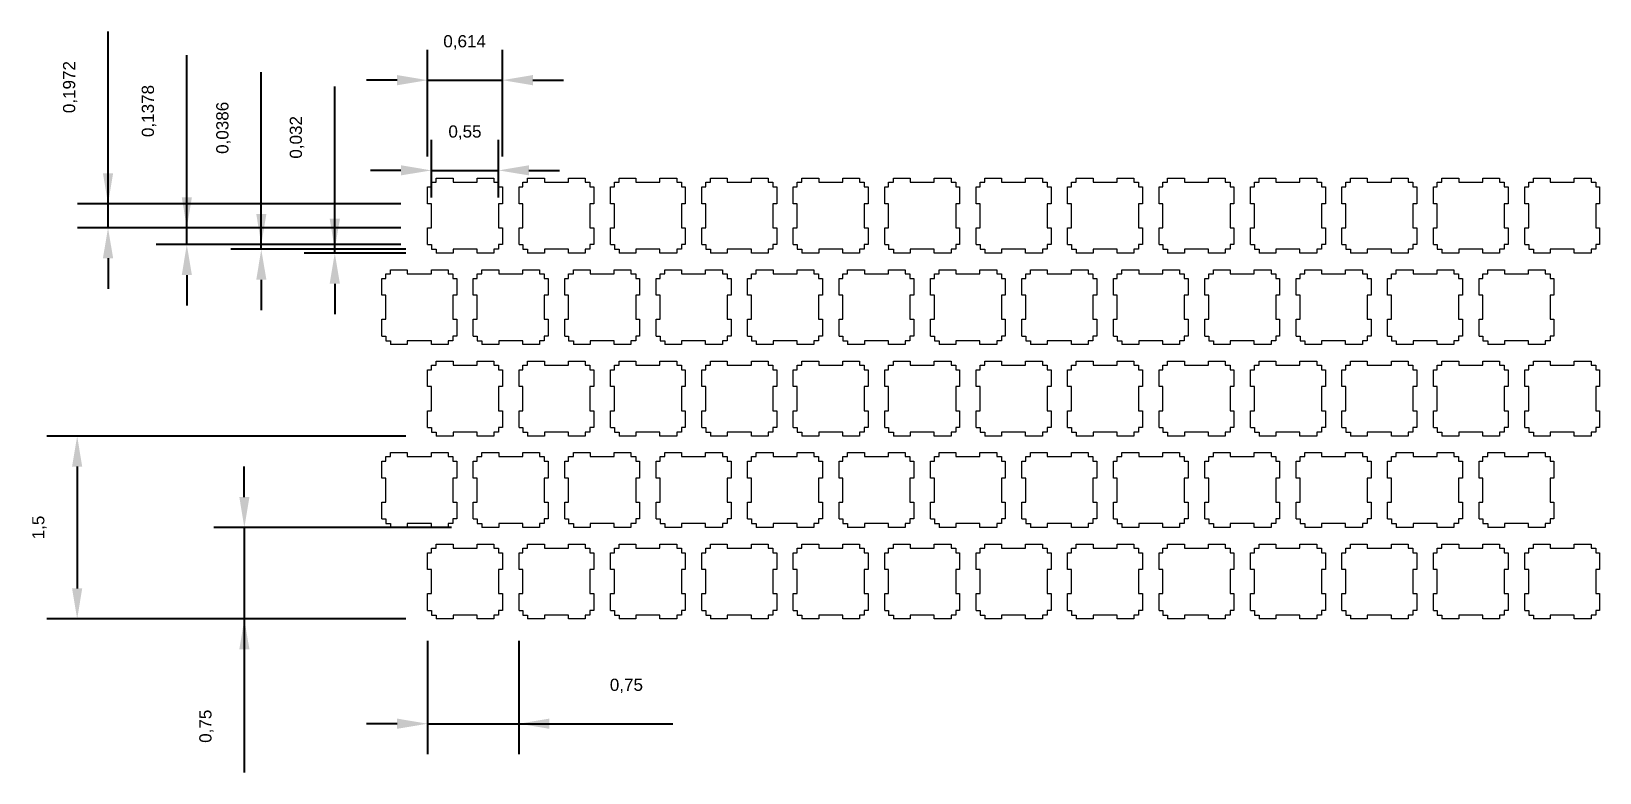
# Model space of a CAD drawing. Header units: inches. Extents: x -3.3 to 9.6, y -4.3 to 1.8.
import ezdxf

# ---------------------------------------------------------------- set-up
doc = ezdxf.new("R2010")
doc.units = ezdxf.units.IN
doc.layers.add('Dimension', color=2, linetype='Continuous', lineweight=5)
doc.layers.add('Geometry', color=7, linetype='Continuous', lineweight=18)
doc.styles.get("Standard").update_dxf_attribs({"font": 'arial.ttf', "height": 0.1})
doc.dimstyles.new('ISO-25', dxfattribs={"dimtxt": 2.5, "dimasz": 0.25, "dimexe": 0.25, "dimexo": 0.25, "dimgap": 0.25, "dimtad": 1, "dimdec": 4, "dimtxsty": 'Standard', "dimcen": 2.5, "dimadec": 0, "dimazin": 0, "dimtfac": 1, "dimtmove": 0, "dimatfit": 2, "dimfxl": 1, "dimarcsym": 0})

msp = doc.modelspace()

# ---------------------------------------------------------------- blocks, each defined once
blk = doc.blocks.new('*D6')
at = {"layer": 'Defpoints', "color": 0}
for p in [(-0.768, 0.032), (0.064, 0.032), (0.064, 0)]:
    blk.add_point(p, dxfattribs=at)
at = {"layer": 'Dimension', "color": 0, "lineweight": -2}
for p, q in [((-0.768, 0), (-0.768, 1.368)), ((-0.768, 0.282), (-0.768, 0.532)), ((-0.186, 0.032), (-1.018, 0.032)), ((-0.186, 0), (-1.018, 0)), ((-0.768, 0), (-0.768, 0.032)), ((-0.768, -0.25), (-0.768, -0.5))]:
    blk.add_line(p, q, dxfattribs=at)
at = {"layer": 'Dimension', "color": 0}
for points in [[(-0.81, 0.282), (-0.726, 0.282), (-0.768, 0.032)], [(-0.726, -0.25), (-0.81, -0.25), (-0.768, 0)]]:
    blk.add_solid(points, dxfattribs=at)
at = {"layer": 'Dimension', "color": 0, "insert": (-1.078, 0.95), "char_height": 0.1, "attachment_point": 5, "rotation": 90}
blk.add_mtext('0,032', dxfattribs=at)
blk = doc.blocks.new('*D7')
at = {"layer": 'Defpoints', "color": 0}
for p in [(-1.371, 0.071), (0.025, 0.071), (0.025, 0.032)]:
    blk.add_point(p, dxfattribs=at)
at = {"layer": 'Dimension', "color": 0, "lineweight": -2}
for p, q in [((-1.371, 0.032), (-1.371, 1.485)), ((-0.225, 0.071), (-1.621, 0.071)), ((-0.225, 0.032), (-1.621, 0.032)), ((-1.371, 0.032), (-1.371, 0.071)), ((-1.371, -0.218), (-1.371, -0.468))]:
    blk.add_line(p, q, dxfattribs=at)
at = {"layer": 'Dimension', "color": 0}
for points in [[(-1.412, 0.321), (-1.329, 0.321), (-1.371, 0.071)], [(-1.329, -0.218), (-1.412, -0.218), (-1.371, 0.032)]]:
    blk.add_solid(points, dxfattribs=at)
at = {"layer": 'Dimension', "color": 0, "insert": (-1.681, 1.028), "char_height": 0.1, "attachment_point": 5, "rotation": 90}
blk.add_mtext('0,0386', dxfattribs=at)
blk = doc.blocks.new('*D8')
at = {"layer": 'Defpoints', "color": 0}
for p in [(-1.982, 0.208), (-0.007, 0.208), (-0.007, 0.071)]:
    blk.add_point(p, dxfattribs=at)
at = {"layer": 'Dimension', "color": 0, "lineweight": -2}
for p, q in [((-1.982, 0.071), (-1.982, 1.623)), ((-1.982, 0.458), (-1.982, 0.708)), ((-0.257, 0.208), (-2.232, 0.208)), ((-1.982, 0.071), (-1.982, 0.208)), ((-0.257, 0.071), (-2.232, 0.071)), ((-1.982, -0.179), (-1.982, -0.429))]:
    blk.add_line(p, q, dxfattribs=at)
at = {"layer": 'Dimension', "color": 0}
for points in [[(-2.023, 0.458), (-1.94, 0.458), (-1.982, 0.208)], [(-1.94, -0.179), (-2.023, -0.179), (-1.982, 0.071)]]:
    blk.add_solid(points, dxfattribs=at)
at = {"layer": 'Dimension', "color": 0, "insert": (-2.292, 1.166), "char_height": 0.1, "attachment_point": 5, "rotation": 90}
blk.add_mtext('0,1378', dxfattribs=at)
blk = doc.blocks.new('*D9')
at = {"layer": 'Defpoints', "color": 0}
for p in [(-2.628, 0.406), (0.025, 0.406), (0.025, 0.208)]:
    blk.add_point(p, dxfattribs=at)
at = {"layer": 'Dimension', "color": 0, "lineweight": -2}
for p, q in [((-2.628, 0.208), (-2.628, 1.819)), ((-2.628, 0.656), (-2.628, 0.906)), ((-0.225, 0.406), (-2.878, 0.406)), ((-2.628, 0.208), (-2.628, 0.406)), ((-0.225, 0.208), (-2.878, 0.208)), ((-2.628, -0.042), (-2.628, -0.292))]:
    blk.add_line(p, q, dxfattribs=at)
at = {"layer": 'Dimension', "color": 0}
for points in [[(-2.67, 0.656), (-2.586, 0.656), (-2.628, 0.406)], [(-2.586, -0.042), (-2.67, -0.042), (-2.628, 0.208)]]:
    blk.add_solid(points, dxfattribs=at)
at = {"layer": 'Dimension', "color": 0, "insert": (-2.938, 1.362), "char_height": 0.1, "attachment_point": 5, "rotation": 90}
blk.add_mtext('0,1972', dxfattribs=at)
blk = doc.blocks.new('*D10')
at = {"layer": 'Defpoints', "color": 0}
for p in [(0.575, 0.679), (0.025, 0.208), (0.575, 0.208)]:
    blk.add_point(p, dxfattribs=at)
at = {"layer": 'Dimension', "color": 0, "lineweight": -2}
for p, q in [((0.025, 0.458), (0.025, 0.929)), ((0.575, 0.458), (0.575, 0.929)), ((-0.225, 0.679), (-0.475, 0.679)), ((0.025, 0.679), (0.575, 0.679)), ((0.825, 0.679), (1.075, 0.679))]:
    blk.add_line(p, q, dxfattribs=at)
at = {"layer": 'Dimension', "color": 0}
for points in [[(-0.225, 0.638), (-0.225, 0.721), (0.025, 0.679)], [(0.825, 0.721), (0.825, 0.638), (0.575, 0.679)]]:
    blk.add_solid(points, dxfattribs=at)
at = {"layer": 'Dimension', "color": 0, "insert": (0.3, 0.989), "char_height": 0.1, "attachment_point": 5}
blk.add_mtext('0,55', dxfattribs=at)
blk = doc.blocks.new('*D11')
at = {"layer": 'Defpoints', "color": 0}
for p in [(0.607, 1.419), (-0.007, 0.543), (0.607, 0.543)]:
    blk.add_point(p, dxfattribs=at)
at = {"layer": 'Dimension', "color": 0, "lineweight": -2}
for p, q in [((-0.007, 0.793), (-0.007, 1.669)), ((0.607, 0.793), (0.607, 1.669)), ((-0.257, 1.419), (-0.507, 1.419)), ((-0.007, 1.419), (0.607, 1.419)), ((0.857, 1.419), (1.107, 1.419))]:
    blk.add_line(p, q, dxfattribs=at)
at = {"layer": 'Dimension', "color": 0}
for points in [[(-0.257, 1.377), (-0.257, 1.461), (-0.007, 1.419)], [(0.857, 1.461), (0.857, 1.377), (0.607, 1.419)]]:
    blk.add_solid(points, dxfattribs=at)
at = {"layer": 'Dimension', "color": 0, "insert": (0.297, 1.729), "char_height": 0.1, "attachment_point": 5}
blk.add_mtext('0,614', dxfattribs=at)
blk = doc.blocks.new('*D12')
at = {"layer": 'Defpoints', "color": 0}
for p in [(-0.007, -2.929), (0.743, -2.929), (0.743, -3.859)]:
    blk.add_point(p, dxfattribs=at)
at = {"layer": 'Dimension', "color": 0, "lineweight": -2}
for p, q in [((-0.007, -3.179), (-0.007, -4.109)), ((0.743, -3.179), (0.743, -4.109)), ((-0.257, -3.859), (-0.507, -3.859)), ((-0.007, -3.859), (2.004, -3.859)), ((-0.007, -3.859), (0.743, -3.859))]:
    blk.add_line(p, q, dxfattribs=at)
at = {"layer": 'Dimension', "color": 0}
for points in [[(-0.257, -3.901), (-0.257, -3.817), (-0.007, -3.859)], [(0.993, -3.817), (0.993, -3.901), (0.743, -3.859)]]:
    blk.add_solid(points, dxfattribs=at)
at = {"layer": 'Dimension', "color": 0, "insert": (1.624, -3.549), "char_height": 0.1, "attachment_point": 5}
blk.add_mtext('0,75', dxfattribs=at)
blk = doc.blocks.new('*D13')
at = {"layer": 'Defpoints', "color": 0}
for p in [(0.439, -2.25), (-1.51, -3), (0.064, -3)]:
    blk.add_point(p, dxfattribs=at)
at = {"layer": 'Dimension', "color": 0, "lineweight": -2}
for p, q in [((-1.51, -2), (-1.51, -1.75)), ((0.189, -2.25), (-1.76, -2.25)), ((-1.51, -2.25), (-1.51, -4.26)), ((-1.51, -2.25), (-1.51, -3)), ((-0.186, -3), (-1.76, -3))]:
    blk.add_line(p, q, dxfattribs=at)
at = {"layer": 'Dimension', "color": 0}
for points in [[(-1.551, -2), (-1.468, -2), (-1.51, -2.25)], [(-1.468, -3.25), (-1.551, -3.25), (-1.51, -3)]]:
    blk.add_solid(points, dxfattribs=at)
at = {"layer": 'Dimension', "color": 0, "insert": (-1.82, -3.88), "char_height": 0.1, "attachment_point": 5, "rotation": 90}
blk.add_mtext('0,75', dxfattribs=at)
blk = doc.blocks.new('*D14')
at = {"layer": 'Defpoints', "color": 0}
for p in [(0.064, -1.5), (-2.881, -3), (0.064, -3)]:
    blk.add_point(p, dxfattribs=at)
at = {"layer": 'Dimension', "color": 0, "lineweight": -2}
for p, q in [((-0.186, -1.5), (-3.131, -1.5)), ((-2.881, -1.75), (-2.881, -2.75)), ((-0.186, -3), (-3.131, -3))]:
    blk.add_line(p, q, dxfattribs=at)
at = {"layer": 'Dimension', "color": 0}
for points in [[(-2.84, -1.75), (-2.923, -1.75), (-2.881, -1.5)], [(-2.923, -2.75), (-2.84, -2.75), (-2.881, -3)]]:
    blk.add_solid(points, dxfattribs=at)
at = {"layer": 'Dimension', "color": 0, "insert": (-3.191, -2.25), "char_height": 0.1, "attachment_point": 5, "rotation": 90}
blk.add_mtext('1,5', dxfattribs=at)

# ---------------------------------------------------------------- dimensions: what is measured, and where the dimension line sits
at = {"layer": 'Dimension'}
for base, p1, p2, picture, middle in [((-2.62815, 0.4056), (0.0254, 0.2084), (0.0254, 0.4056), '*D9', (-2.62815, 1.3624)), ((-1.98161, 0.2084), (-0.0066, 0.0706), (-0.0066, 0.2084), '*D8', (-1.98161, 1.16585)), ((-0.76805, 0.032), (0.064, 0), (0.064, 0.032), '*D6', (-0.76805, 0.95))]:
    dim = msp.add_linear_dim(base=base, p1=p1, p2=p2, angle=90, dimstyle='ISO-25', override={"dimlfac": 1}, dxfattribs=at)
    dim.commit()
    dim.dimension.update_dxf_attribs({"geometry": picture, "text_midpoint": middle, "dimtype": 160})
for base, p1, p2, picture, middle in [((0.6074, 1.41895), (-0.0066, 0.5434), (0.6074, 0.5434), '*D11', (0.29729, 1.41895)), ((0.5754, 0.6794), (0.0254, 0.2084), (0.5754, 0.2084), '*D10', (0.3004, 0.6794))]:
    dim = msp.add_linear_dim(base=base, p1=p1, p2=p2, dimstyle='ISO-25', override={"dimlfac": 1}, dxfattribs=at)
    dim.commit()
    dim.dimension.update_dxf_attribs({"geometry": picture, "text_midpoint": middle, "dimtype": 160})
for base, p1, p2, picture, middle in [((-1.37052, 0.0706), (0.0254, 0.032), (0.0254, 0.0706), '*D7', (-1.68057, 1.02795)), ((-2.88121, -3), (0.064, -1.5), (0.064, -3), '*D14', (-3.19126, -2.25)), ((-1.50963, -3), (0.439, -2.25), (0.064, -3), '*D13', (-1.81968, -3.8801))]:
    dim = msp.add_linear_dim(base=base, p1=p1, p2=p2, angle=90, dimstyle='ISO-25', override={"dimlfac": 1}, dxfattribs=at)
    dim.commit()
    dim.dimension.update_dxf_attribs({"geometry": picture, "text_midpoint": middle})
dim = msp.add_linear_dim(base=(0.7434, -3.85884), p1=(-0.0066, -2.9294), p2=(0.7434, -2.9294), dimstyle='ISO-25', override={"dimlfac": 1}, dxfattribs=at)
dim.commit()
dim.dimension.update_dxf_attribs({"geometry": '*D12', "text_midpoint": (1.6235, -3.54879)})

# ---------------------------------------------------------------- linework, layer by layer
at = {"layer": 'Geometry'}
for p, q in [((-0.0066, 0.4056), (-0.0066, 0.5434)), ((-0.0066, 0.5434), (0.0254, 0.5434)), ((0.0254, 0.5434), (0.0254, 0.582)), ((0.0254, 0.582), (0.064, 0.582)), ((0.064, 0.582), (0.064, 0.614)), ((0.064, 0.614), (0.2018, 0.614)), ((0.2018, 0.614), (0.2018, 0.582)), ((0.2018, 0.582), (0.399, 0.582)), ((0.399, 0.582), (0.399, 0.614)), ((0.399, 0.614), (0.5368, 0.614)), ((0.5368, 0.614), (0.5368, 0.582)), ((0.5368, 0.582), (0.5754, 0.582)), ((0.5754, 0.582), (0.5754, 0.5434)), ((0.5754, 0.5434), (0.6074, 0.5434)), ((0.6074, 0.5434), (0.6074, 0.4056)), ((0.7434, 0.4056), (0.7434, 0.5434)), ((0.7434, 0.5434), (0.7754, 0.5434)), ((0.7754, 0.5434), (0.7754, 0.582)), ((0.7754, 0.582), (0.814, 0.582)), ((0.814, 0.582), (0.814, 0.614)), ((0.814, 0.614), (0.9518, 0.614)), ((0.9518, 0.614), (0.9518, 0.582)), ((0.9518, 0.582), (1.149, 0.582)), ((1.149, 0.582), (1.149, 0.614)), ((1.149, 0.614), (1.2868, 0.614)), ((1.2868, 0.614), (1.2868, 0.582)), ((1.2868, 0.582), (1.3254, 0.582)), ((1.3254, 0.582), (1.3254, 0.5434)), ((1.3254, 0.5434), (1.3574, 0.5434)), ((1.3574, 0.5434), (1.3574, 0.4056)), ((1.4934, 0.4056), (1.4934, 0.5434)), ((1.4934, 0.5434), (1.5254, 0.5434)), ((1.5254, 0.5434), (1.5254, 0.582)), ((1.5254, 0.582), (1.564, 0.582)), ((1.564, 0.582), (1.564, 0.614)), ((1.564, 0.614), (1.7018, 0.614)), ((1.7018, 0.614), (1.7018, 0.582)), ((1.7018, 0.582), (1.899, 0.582)), ((1.899, 0.582), (1.899, 0.614)), ((1.899, 0.614), (2.0368, 0.614)), ((2.0368, 0.614), (2.0368, 0.582)), ((2.0368, 0.582), (2.0754, 0.582)), ((2.0754, 0.582), (2.0754, 0.5434)), ((2.0754, 0.5434), (2.1074, 0.5434)), ((2.1074, 0.5434), (2.1074, 0.4056)), ((2.2434, 0.4056), (2.2434, 0.5434)), ((2.2434, 0.5434), (2.2754, 0.5434)), ((2.2754, 0.5434), (2.2754, 0.582)), ((2.2754, 0.582), (2.314, 0.582)), ((2.314, 0.582), (2.314, 0.614)), ((2.314, 0.614), (2.4518, 0.614)), ((2.4518, 0.614), (2.4518, 0.582)), ((2.4518, 0.582), (2.649, 0.582)), ((2.649, 0.582), (2.649, 0.614)), ((2.649, 0.614), (2.7868, 0.614)), ((2.7868, 0.614), (2.7868, 0.582)), ((2.7868, 0.582), (2.8254, 0.582)), ((2.8254, 0.582), (2.8254, 0.5434)), ((2.8254, 0.5434), (2.8574, 0.5434)), ((2.8574, 0.5434), (2.8574, 0.4056)), ((2.9934, 0.4056), (2.9934, 0.5434)), ((2.9934, 0.5434), (3.0254, 0.5434)), ((3.0254, 0.5434), (3.0254, 0.582)), ((3.0254, 0.582), (3.064, 0.582)), ((3.064, 0.582), (3.064, 0.614)), ((3.064, 0.614), (3.2018, 0.614)), ((3.2018, 0.614), (3.2018, 0.582)), ((3.2018, 0.582), (3.399, 0.582)), ((3.399, 0.582), (3.399, 0.614)), ((3.399, 0.614), (3.5368, 0.614)), ((3.5368, 0.614), (3.5368, 0.582)), ((3.5368, 0.582), (3.5754, 0.582)), ((3.5754, 0.582), (3.5754, 0.5434)), ((3.5754, 0.5434), (3.6074, 0.5434)), ((3.6074, 0.5434), (3.6074, 0.4056)), ((3.7434, 0.4056), (3.7434, 0.5434)), ((3.7434, 0.5434), (3.7754, 0.5434)), ((3.7754, 0.5434), (3.7754, 0.582)), ((3.7754, 0.582), (3.814, 0.582)), ((3.814, 0.582), (3.814, 0.614)), ((3.814, 0.614), (3.9518, 0.614)), ((3.9518, 0.614), (3.9518, 0.582)), ((3.9518, 0.582), (4.149, 0.582)), ((4.149, 0.582), (4.149, 0.614)), ((4.149, 0.614), (4.2868, 0.614)), ((4.2868, 0.614), (4.2868, 0.582)), ((4.2868, 0.582), (4.3254, 0.582)), ((4.3254, 0.582), (4.3254, 0.5434)), ((4.3254, 0.5434), (4.3574, 0.5434)), ((4.3574, 0.5434), (4.3574, 0.4056)), ((4.4934, 0.4056), (4.4934, 0.5434)), ((4.4934, 0.5434), (4.5254, 0.5434)), ((4.5254, 0.5434), (4.5254, 0.582)), ((4.5254, 0.582), (4.564, 0.582)), ((4.564, 0.582), (4.564, 0.614)), ((4.564, 0.614), (4.7018, 0.614)), ((4.7018, 0.614), (4.7018, 0.582)), ((4.7018, 0.582), (4.899, 0.582)), ((4.899, 0.582), (4.899, 0.614)), ((4.899, 0.614), (5.0368, 0.614)), ((5.0368, 0.614), (5.0368, 0.582)), ((5.0368, 0.582), (5.0754, 0.582)), ((5.0754, 0.582), (5.0754, 0.5434)), ((5.0754, 0.5434), (5.1074, 0.5434)), ((5.1074, 0.5434), (5.1074, 0.4056)), ((5.2434, 0.4056), (5.2434, 0.5434)), ((5.2434, 0.5434), (5.2754, 0.5434)), ((5.2754, 0.5434), (5.2754, 0.582)), ((5.2754, 0.582), (5.314, 0.582)), ((5.314, 0.582), (5.314, 0.614)), ((5.314, 0.614), (5.4518, 0.614)), ((5.4518, 0.614), (5.4518, 0.582)), ((5.4518, 0.582), (5.649, 0.582)), ((5.649, 0.582), (5.649, 0.614)), ((5.649, 0.614), (5.7868, 0.614)), ((5.7868, 0.614), (5.7868, 0.582)), ((5.7868, 0.582), (5.8254, 0.582)), ((5.8254, 0.582), (5.8254, 0.5434)), ((5.8254, 0.5434), (5.8574, 0.5434)), ((5.8574, 0.5434), (5.8574, 0.4056)), ((5.9934, 0.4056), (5.9934, 0.5434)), ((5.9934, 0.5434), (6.0254, 0.5434)), ((6.0254, 0.5434), (6.0254, 0.582)), ((6.0254, 0.582), (6.064, 0.582)), ((6.064, 0.582), (6.064, 0.614)), ((6.064, 0.614), (6.2018, 0.614)), ((6.2018, 0.614), (6.2018, 0.582)), ((6.2018, 0.582), (6.399, 0.582)), ((6.399, 0.582), (6.399, 0.614)), ((6.399, 0.614), (6.5368, 0.614)), ((6.5368, 0.614), (6.5368, 0.582)), ((6.5368, 0.582), (6.5754, 0.582)), ((6.5754, 0.582), (6.5754, 0.5434)), ((6.5754, 0.5434), (6.6074, 0.5434)), ((6.6074, 0.5434), (6.6074, 0.4056)), ((6.7434, 0.4056), (6.7434, 0.5434)), ((6.7434, 0.5434), (6.7754, 0.5434)), ((6.7754, 0.5434), (6.7754, 0.582)), ((6.7754, 0.582), (6.814, 0.582)), ((6.814, 0.582), (6.814, 0.614)), ((6.814, 0.614), (6.9518, 0.614)), ((6.9518, 0.614), (6.9518, 0.582)), ((6.9518, 0.582), (7.149, 0.582)), ((7.149, 0.582), (7.149, 0.614)), ((7.149, 0.614), (7.2868, 0.614)), ((7.2868, 0.614), (7.2868, 0.582)), ((7.2868, 0.582), (7.3254, 0.582)), ((7.3254, 0.582), (7.3254, 0.5434)), ((7.3254, 0.5434), (7.3574, 0.5434)), ((7.3574, 0.5434), (7.3574, 0.4056)), ((7.4934, 0.4056), (7.4934, 0.5434)), ((7.4934, 0.5434), (7.5254, 0.5434)), ((7.5254, 0.5434), (7.5254, 0.582)), ((7.5254, 0.582), (7.564, 0.582)), ((7.564, 0.582), (7.564, 0.614)), ((7.564, 0.614), (7.7018, 0.614)), ((7.7018, 0.614), (7.7018, 0.582)), ((7.7018, 0.582), (7.899, 0.582)), ((7.899, 0.582), (7.899, 0.614)), ((7.899, 0.614), (8.0368, 0.614)), ((8.0368, 0.614), (8.0368, 0.582)), ((8.0368, 0.582), (8.0754, 0.582)), ((8.0754, 0.582), (8.0754, 0.5434)), ((8.0754, 0.5434), (8.1074, 0.5434)), ((8.1074, 0.5434), (8.1074, 0.4056)), ((8.2434, 0.4056), (8.2434, 0.5434)), ((8.2434, 0.5434), (8.2754, 0.5434)), ((8.2754, 0.5434), (8.2754, 0.582)), ((8.2754, 0.582), (8.314, 0.582)), ((8.314, 0.582), (8.314, 0.614)), ((8.314, 0.614), (8.4518, 0.614)), ((8.4518, 0.614), (8.4518, 0.582)), ((8.4518, 0.582), (8.649, 0.582)), ((8.649, 0.582), (8.649, 0.614)), ((8.649, 0.614), (8.7868, 0.614)), ((8.7868, 0.614), (8.7868, 0.582)), ((8.7868, 0.582), (8.8254, 0.582)), ((8.8254, 0.582), (8.8254, 0.5434)), ((8.8254, 0.5434), (8.8574, 0.5434)), ((8.8574, 0.5434), (8.8574, 0.4056)), ((8.9934, 0.4056), (8.9934, 0.5434)), ((8.9934, 0.5434), (9.0254, 0.5434)), ((9.0254, 0.5434), (9.0254, 0.582)), ((9.0254, 0.582), (9.064, 0.582)), ((9.064, 0.582), (9.064, 0.614)), ((9.064, 0.614), (9.2018, 0.614)), ((9.2018, 0.614), (9.2018, 0.582)), ((9.2018, 0.582), (9.399, 0.582)), ((9.399, 0.582), (9.399, 0.614)), ((9.399, 0.614), (9.5368, 0.614)), ((9.5368, 0.614), (9.5368, 0.582)), ((9.5368, 0.582), (9.5754, 0.582)), ((9.5754, 0.582), (9.5754, 0.5434)), ((9.5754, 0.5434), (9.6074, 0.5434)), ((9.6074, 0.5434), (9.6074, 0.4056)), ((0.0254, 0.4056), (-0.0066, 0.4056)), ((0.0254, 0.2084), (0.0254, 0.4056)), ((0.6074, 0.4056), (0.5754, 0.4056)), ((0.5754, 0.4056), (0.5754, 0.2084)), ((0.7754, 0.4056), (0.7434, 0.4056)), ((0.7754, 0.2084), (0.7754, 0.4056)), ((1.3574, 0.4056), (1.3254, 0.4056)), ((1.3254, 0.4056), (1.3254, 0.2084)), ((1.5254, 0.4056), (1.4934, 0.4056)), ((1.5254, 0.2084), (1.5254, 0.4056)), ((2.1074, 0.4056), (2.0754, 0.4056)), ((2.0754, 0.4056), (2.0754, 0.2084)), ((2.2754, 0.4056), (2.2434, 0.4056)), ((2.2754, 0.2084), (2.2754, 0.4056)), ((2.8574, 0.4056), (2.8254, 0.4056)), ((2.8254, 0.4056), (2.8254, 0.2084)), ((3.0254, 0.4056), (2.9934, 0.4056)), ((3.0254, 0.2084), (3.0254, 0.4056)), ((3.6074, 0.4056), (3.5754, 0.4056)), ((3.5754, 0.4056), (3.5754, 0.2084)), ((3.7754, 0.4056), (3.7434, 0.4056)), ((3.7754, 0.2084), (3.7754, 0.4056)), ((4.3574, 0.4056), (4.3254, 0.4056)), ((4.3254, 0.4056), (4.3254, 0.2084)), ((4.5254, 0.4056), (4.4934, 0.4056)), ((4.5254, 0.2084), (4.5254, 0.4056)), ((5.1074, 0.4056), (5.0754, 0.4056)), ((5.0754, 0.4056), (5.0754, 0.2084)), ((5.2754, 0.4056), (5.2434, 0.4056)), ((5.2754, 0.2084), (5.2754, 0.4056)), ((5.8574, 0.4056), (5.8254, 0.4056)), ((5.8254, 0.4056), (5.8254, 0.2084)), ((6.0254, 0.4056), (5.9934, 0.4056)), ((6.0254, 0.2084), (6.0254, 0.4056)), ((6.6074, 0.4056), (6.5754, 0.4056)), ((6.5754, 0.4056), (6.5754, 0.2084)), ((6.7754, 0.4056), (6.7434, 0.4056)), ((6.7754, 0.2084), (6.7754, 0.4056)), ((7.3574, 0.4056), (7.3254, 0.4056)), ((7.3254, 0.4056), (7.3254, 0.2084)), ((7.5254, 0.4056), (7.4934, 0.4056)), ((7.5254, 0.2084), (7.5254, 0.4056)), ((8.1074, 0.4056), (8.0754, 0.4056)), ((8.0754, 0.4056), (8.0754, 0.2084)), ((8.2754, 0.4056), (8.2434, 0.4056)), ((8.2754, 0.2084), (8.2754, 0.4056)), ((8.8574, 0.4056), (8.8254, 0.4056)), ((8.8254, 0.4056), (8.8254, 0.2084)), ((9.0254, 0.4056), (8.9934, 0.4056)), ((9.0254, 0.2084), (9.0254, 0.4056)), ((9.6074, 0.4056), (9.5754, 0.4056)), ((9.5754, 0.4056), (9.5754, 0.2084)), ((-0.0066, 0.0706), (-0.0066, 0.2084)), ((-0.0066, 0.2084), (0.0254, 0.2084)), ((0.5754, 0.2084), (0.6074, 0.2084)), ((0.6074, 0.2084), (0.6074, 0.0706)), ((0.7434, 0.0706), (0.7434, 0.2084)), ((0.7434, 0.2084), (0.7754, 0.2084)), ((1.3254, 0.2084), (1.3574, 0.2084)), ((1.3574, 0.2084), (1.3574, 0.0706)), ((1.4934, 0.0706), (1.4934, 0.2084)), ((1.4934, 0.2084), (1.5254, 0.2084)), ((2.0754, 0.2084), (2.1074, 0.2084)), ((2.1074, 0.2084), (2.1074, 0.0706)), ((2.2434, 0.0706), (2.2434, 0.2084)), ((2.2434, 0.2084), (2.2754, 0.2084)), ((2.8254, 0.2084), (2.8574, 0.2084)), ((2.8574, 0.2084), (2.8574, 0.0706)), ((2.9934, 0.0706), (2.9934, 0.2084)), ((2.9934, 0.2084), (3.0254, 0.2084)), ((3.5754, 0.2084), (3.6074, 0.2084)), ((3.6074, 0.2084), (3.6074, 0.0706)), ((3.7434, 0.0706), (3.7434, 0.2084)), ((3.7434, 0.2084), (3.7754, 0.2084)), ((4.3254, 0.2084), (4.3574, 0.2084)), ((4.3574, 0.2084), (4.3574, 0.0706)), ((4.4934, 0.0706), (4.4934, 0.2084)), ((4.4934, 0.2084), (4.5254, 0.2084)), ((5.0754, 0.2084), (5.1074, 0.2084)), ((5.1074, 0.2084), (5.1074, 0.0706)), ((5.2434, 0.0706), (5.2434, 0.2084)), ((5.2434, 0.2084), (5.2754, 0.2084)), ((5.8254, 0.2084), (5.8574, 0.2084)), ((5.8574, 0.2084), (5.8574, 0.0706)), ((5.9934, 0.0706), (5.9934, 0.2084)), ((5.9934, 0.2084), (6.0254, 0.2084)), ((6.5754, 0.2084), (6.6074, 0.2084)), ((6.6074, 0.2084), (6.6074, 0.0706)), ((6.7434, 0.0706), (6.7434, 0.2084)), ((6.7434, 0.2084), (6.7754, 0.2084)), ((7.3254, 0.2084), (7.3574, 0.2084)), ((7.3574, 0.2084), (7.3574, 0.0706)), ((7.4934, 0.0706), (7.4934, 0.2084)), ((7.4934, 0.2084), (7.5254, 0.2084)), ((8.0754, 0.2084), (8.1074, 0.2084)), ((8.1074, 0.2084), (8.1074, 0.0706)), ((8.2434, 0.0706), (8.2434, 0.2084)), ((8.2434, 0.2084), (8.2754, 0.2084)), ((8.8254, 0.2084), (8.8574, 0.2084)), ((8.8574, 0.2084), (8.8574, 0.0706)), ((8.9934, 0.0706), (8.9934, 0.2084)), ((8.9934, 0.2084), (9.0254, 0.2084)), ((9.5754, 0.2084), (9.6074, 0.2084)), ((9.6074, 0.2084), (9.6074, 0.0706)), ((-0.0066, 0.0706), (0.0254, 0.0706)), ((0.0254, 0.0706), (0.0254, 0.032)), ((0.0254, 0.032), (0.064, 0.032)), ((0.064, 0.032), (0.064, 0)), ((0.2018, 0), (0.064, 0)), ((0.399, 0.032), (0.2018, 0.032)), ((0.2018, 0.032), (0.2018, 0)), ((0.399, 0), (0.399, 0.032)), ((0.5368, 0), (0.399, 0)), ((0.5754, 0.032), (0.5368, 0.032)), ((0.5368, 0.032), (0.5368, 0)), ((0.6074, 0.0706), (0.5754, 0.0706)), ((0.5754, 0.0706), (0.5754, 0.032)), ((0.7434, 0.0706), (0.7754, 0.0706)), ((0.7754, 0.0706), (0.7754, 0.032)), ((0.7754, 0.032), (0.814, 0.032)), ((0.814, 0.032), (0.814, 0)), ((0.9518, 0), (0.814, 0)), ((1.149, 0.032), (0.9518, 0.032)), ((0.9518, 0.032), (0.9518, 0)), ((1.149, 0), (1.149, 0.032)), ((1.2868, 0), (1.149, 0)), ((1.3254, 0.032), (1.2868, 0.032)), ((1.2868, 0.032), (1.2868, 0)), ((1.3574, 0.0706), (1.3254, 0.0706)), ((1.3254, 0.0706), (1.3254, 0.032)), ((1.4934, 0.0706), (1.5254, 0.0706)), ((1.5254, 0.0706), (1.5254, 0.032)), ((1.5254, 0.032), (1.564, 0.032)), ((1.564, 0.032), (1.564, 0)), ((1.7018, 0), (1.564, 0)), ((1.899, 0.032), (1.7018, 0.032)), ((1.7018, 0.032), (1.7018, 0)), ((1.899, 0), (1.899, 0.032)), ((2.0368, 0), (1.899, 0)), ((2.0754, 0.032), (2.0368, 0.032)), ((2.0368, 0.032), (2.0368, 0)), ((2.1074, 0.0706), (2.0754, 0.0706)), ((2.0754, 0.0706), (2.0754, 0.032)), ((2.2434, 0.0706), (2.2754, 0.0706)), ((2.2754, 0.0706), (2.2754, 0.032)), ((2.2754, 0.032), (2.314, 0.032)), ((2.314, 0.032), (2.314, 0)), ((2.4518, 0), (2.314, 0)), ((2.649, 0.032), (2.4518, 0.032)), ((2.4518, 0.032), (2.4518, 0)), ((2.649, 0), (2.649, 0.032)), ((2.7868, 0), (2.649, 0)), ((2.8254, 0.032), (2.7868, 0.032)), ((2.7868, 0.032), (2.7868, 0)), ((2.8574, 0.0706), (2.8254, 0.0706)), ((2.8254, 0.0706), (2.8254, 0.032)), ((2.9934, 0.0706), (3.0254, 0.0706)), ((3.0254, 0.0706), (3.0254, 0.032)), ((3.0254, 0.032), (3.064, 0.032)), ((3.064, 0.032), (3.064, 0)), ((3.2018, 0), (3.064, 0)), ((3.399, 0.032), (3.2018, 0.032)), ((3.2018, 0.032), (3.2018, 0)), ((3.399, 0), (3.399, 0.032)), ((3.5368, 0), (3.399, 0)), ((3.5754, 0.032), (3.5368, 0.032)), ((3.5368, 0.032), (3.5368, 0)), ((3.6074, 0.0706), (3.5754, 0.0706)), ((3.5754, 0.0706), (3.5754, 0.032)), ((3.7434, 0.0706), (3.7754, 0.0706)), ((3.7754, 0.0706), (3.7754, 0.032)), ((3.7754, 0.032), (3.814, 0.032)), ((3.814, 0.032), (3.814, 0)), ((3.9518, 0), (3.814, 0)), ((4.149, 0.032), (3.9518, 0.032)), ((3.9518, 0.032), (3.9518, 0)), ((4.149, 0), (4.149, 0.032)), ((4.2868, 0), (4.149, 0)), ((4.3254, 0.032), (4.2868, 0.032)), ((4.2868, 0.032), (4.2868, 0)), ((4.3574, 0.0706), (4.3254, 0.0706)), ((4.3254, 0.0706), (4.3254, 0.032)), ((4.4934, 0.0706), (4.5254, 0.0706)), ((4.5254, 0.0706), (4.5254, 0.032)), ((4.5254, 0.032), (4.564, 0.032)), ((4.564, 0.032), (4.564, 0)), ((4.7018, 0), (4.564, 0)), ((4.899, 0.032), (4.7018, 0.032)), ((4.7018, 0.032), (4.7018, 0)), ((4.899, 0), (4.899, 0.032)), ((5.0368, 0), (4.899, 0)), ((5.0754, 0.032), (5.0368, 0.032)), ((5.0368, 0.032), (5.0368, 0)), ((5.1074, 0.0706), (5.0754, 0.0706)), ((5.0754, 0.0706), (5.0754, 0.032)), ((5.2434, 0.0706), (5.2754, 0.0706)), ((5.2754, 0.0706), (5.2754, 0.032)), ((5.2754, 0.032), (5.314, 0.032)), ((5.314, 0.032), (5.314, 0)), ((5.4518, 0), (5.314, 0)), ((5.649, 0.032), (5.4518, 0.032)), ((5.4518, 0.032), (5.4518, 0)), ((5.649, 0), (5.649, 0.032)), ((5.7868, 0), (5.649, 0)), ((5.8254, 0.032), (5.7868, 0.032)), ((5.7868, 0.032), (5.7868, 0)), ((5.8574, 0.0706), (5.8254, 0.0706)), ((5.8254, 0.0706), (5.8254, 0.032)), ((5.9934, 0.0706), (6.0254, 0.0706)), ((6.0254, 0.0706), (6.0254, 0.032)), ((6.0254, 0.032), (6.064, 0.032)), ((6.064, 0.032), (6.064, 0)), ((6.2018, 0), (6.064, 0)), ((6.399, 0.032), (6.2018, 0.032)), ((6.2018, 0.032), (6.2018, 0)), ((6.399, 0), (6.399, 0.032)), ((6.5368, 0), (6.399, 0)), ((6.5754, 0.032), (6.5368, 0.032)), ((6.5368, 0.032), (6.5368, 0)), ((6.6074, 0.0706), (6.5754, 0.0706)), ((6.5754, 0.0706), (6.5754, 0.032)), ((6.7434, 0.0706), (6.7754, 0.0706)), ((6.7754, 0.0706), (6.7754, 0.032)), ((6.7754, 0.032), (6.814, 0.032)), ((6.814, 0.032), (6.814, 0)), ((6.9518, 0), (6.814, 0)), ((7.149, 0.032), (6.9518, 0.032)), ((6.9518, 0.032), (6.9518, 0)), ((7.149, 0), (7.149, 0.032)), ((7.2868, 0), (7.149, 0)), ((7.3254, 0.032), (7.2868, 0.032)), ((7.2868, 0.032), (7.2868, 0)), ((7.3574, 0.0706), (7.3254, 0.0706)), ((7.3254, 0.0706), (7.3254, 0.032)), ((7.4934, 0.0706), (7.5254, 0.0706)), ((7.5254, 0.0706), (7.5254, 0.032)), ((7.5254, 0.032), (7.564, 0.032)), ((7.564, 0.032), (7.564, 0)), ((7.7018, 0), (7.564, 0)), ((7.899, 0.032), (7.7018, 0.032)), ((7.7018, 0.032), (7.7018, 0)), ((7.899, 0), (7.899, 0.032)), ((8.0368, 0), (7.899, 0)), ((8.0754, 0.032), (8.0368, 0.032)), ((8.0368, 0.032), (8.0368, 0)), ((8.1074, 0.0706), (8.0754, 0.0706)), ((8.0754, 0.0706), (8.0754, 0.032)), ((8.2434, 0.0706), (8.2754, 0.0706)), ((8.2754, 0.0706), (8.2754, 0.032)), ((8.2754, 0.032), (8.314, 0.032)), ((8.314, 0.032), (8.314, 0)), ((8.4518, 0), (8.314, 0)), ((8.649, 0.032), (8.4518, 0.032)), ((8.4518, 0.032), (8.4518, 0)), ((8.649, 0), (8.649, 0.032)), ((8.7868, 0), (8.649, 0)), ((8.8254, 0.032), (8.7868, 0.032)), ((8.7868, 0.032), (8.7868, 0)), ((8.8574, 0.0706), (8.8254, 0.0706)), ((8.8254, 0.0706), (8.8254, 0.032)), ((8.9934, 0.0706), (9.0254, 0.0706)), ((9.0254, 0.0706), (9.0254, 0.032)), ((9.0254, 0.032), (9.064, 0.032)), ((9.064, 0.032), (9.064, 0)), ((9.2018, 0), (9.064, 0)), ((9.399, 0.032), (9.2018, 0.032)), ((9.2018, 0.032), (9.2018, 0)), ((9.399, 0), (9.399, 0.032)), ((9.5368, 0), (9.399, 0)), ((9.5754, 0.032), (9.5368, 0.032)), ((9.5368, 0.032), (9.5368, 0)), ((9.6074, 0.0706), (9.5754, 0.0706)), ((9.5754, 0.0706), (9.5754, 0.032)), ((-0.3816, -0.3444), (-0.3816, -0.2066)), ((-0.3816, -0.2066), (-0.3496, -0.2066)), ((-0.3496, -0.2066), (-0.3496, -0.168)), ((-0.3496, -0.168), (-0.311, -0.168)), ((-0.311, -0.168), (-0.311, -0.136)), ((-0.311, -0.136), (-0.1732, -0.136)), ((-0.1732, -0.136), (-0.1732, -0.168)), ((-0.1732, -0.168), (0.024, -0.168)), ((0.024, -0.168), (0.024, -0.136)), ((0.024, -0.136), (0.1618, -0.136)), ((0.1618, -0.136), (0.1618, -0.168)), ((0.1618, -0.168), (0.2004, -0.168)), ((0.2004, -0.168), (0.2004, -0.2066)), ((0.2004, -0.2066), (0.2324, -0.2066)), ((0.2324, -0.2066), (0.2324, -0.3444)), ((0.3684, -0.3444), (0.3684, -0.2066)), ((0.3684, -0.2066), (0.4004, -0.2066)), ((0.4004, -0.2066), (0.4004, -0.168)), ((0.4004, -0.168), (0.439, -0.168)), ((0.439, -0.168), (0.439, -0.136)), ((0.439, -0.136), (0.5768, -0.136)), ((0.5768, -0.136), (0.5768, -0.168)), ((0.5768, -0.168), (0.774, -0.168)), ((0.774, -0.168), (0.774, -0.136)), ((0.774, -0.136), (0.9118, -0.136)), ((0.9118, -0.136), (0.9118, -0.168)), ((0.9118, -0.168), (0.9504, -0.168)), ((0.9504, -0.168), (0.9504, -0.2066)), ((0.9504, -0.2066), (0.9824, -0.2066)), ((0.9824, -0.2066), (0.9824, -0.3444)), ((1.1184, -0.3444), (1.1184, -0.2066)), ((1.1184, -0.2066), (1.1504, -0.2066)), ((1.1504, -0.2066), (1.1504, -0.168)), ((1.1504, -0.168), (1.189, -0.168)), ((1.189, -0.168), (1.189, -0.136)), ((1.189, -0.136), (1.3268, -0.136)), ((1.3268, -0.136), (1.3268, -0.168)), ((1.3268, -0.168), (1.524, -0.168)), ((1.524, -0.168), (1.524, -0.136)), ((1.524, -0.136), (1.6618, -0.136)), ((1.6618, -0.136), (1.6618, -0.168)), ((1.6618, -0.168), (1.7004, -0.168)), ((1.7004, -0.168), (1.7004, -0.2066)), ((1.7004, -0.2066), (1.7324, -0.2066)), ((1.7324, -0.2066), (1.7324, -0.3444)), ((1.8684, -0.3444), (1.8684, -0.2066)), ((1.8684, -0.2066), (1.9004, -0.2066)), ((1.9004, -0.2066), (1.9004, -0.168)), ((1.9004, -0.168), (1.939, -0.168)), ((1.939, -0.168), (1.939, -0.136)), ((1.939, -0.136), (2.0768, -0.136)), ((2.0768, -0.136), (2.0768, -0.168)), ((2.0768, -0.168), (2.274, -0.168)), ((2.274, -0.168), (2.274, -0.136)), ((2.274, -0.136), (2.4118, -0.136)), ((2.4118, -0.136), (2.4118, -0.168)), ((2.4118, -0.168), (2.4504, -0.168)), ((2.4504, -0.168), (2.4504, -0.2066)), ((2.4504, -0.2066), (2.4824, -0.2066)), ((2.4824, -0.2066), (2.4824, -0.3444)), ((2.6184, -0.3444), (2.6184, -0.2066)), ((2.6184, -0.2066), (2.6504, -0.2066)), ((2.6504, -0.2066), (2.6504, -0.168)), ((2.6504, -0.168), (2.689, -0.168)), ((2.689, -0.168), (2.689, -0.136)), ((2.689, -0.136), (2.8268, -0.136)), ((2.8268, -0.136), (2.8268, -0.168)), ((2.8268, -0.168), (3.024, -0.168)), ((3.024, -0.168), (3.024, -0.136)), ((3.024, -0.136), (3.1618, -0.136)), ((3.1618, -0.136), (3.1618, -0.168)), ((3.1618, -0.168), (3.2004, -0.168)), ((3.2004, -0.168), (3.2004, -0.2066)), ((3.2004, -0.2066), (3.2324, -0.2066)), ((3.2324, -0.2066), (3.2324, -0.3444)), ((3.3684, -0.3444), (3.3684, -0.2066)), ((3.3684, -0.2066), (3.4004, -0.2066)), ((3.4004, -0.2066), (3.4004, -0.168)), ((3.4004, -0.168), (3.439, -0.168)), ((3.439, -0.168), (3.439, -0.136)), ((3.439, -0.136), (3.5768, -0.136)), ((3.5768, -0.136), (3.5768, -0.168)), ((3.5768, -0.168), (3.774, -0.168)), ((3.774, -0.168), (3.774, -0.136)), ((3.774, -0.136), (3.9118, -0.136)), ((3.9118, -0.136), (3.9118, -0.168)), ((3.9118, -0.168), (3.9504, -0.168)), ((3.9504, -0.168), (3.9504, -0.2066)), ((3.9504, -0.2066), (3.9824, -0.2066)), ((3.9824, -0.2066), (3.9824, -0.3444)), ((4.1184, -0.3444), (4.1184, -0.2066)), ((4.1184, -0.2066), (4.1504, -0.2066)), ((4.1504, -0.2066), (4.1504, -0.168)), ((4.1504, -0.168), (4.189, -0.168)), ((4.189, -0.168), (4.189, -0.136)), ((4.189, -0.136), (4.3268, -0.136)), ((4.3268, -0.136), (4.3268, -0.168)), ((4.3268, -0.168), (4.524, -0.168)), ((4.524, -0.168), (4.524, -0.136)), ((4.524, -0.136), (4.6618, -0.136)), ((4.6618, -0.136), (4.6618, -0.168)), ((4.6618, -0.168), (4.7004, -0.168)), ((4.7004, -0.168), (4.7004, -0.2066)), ((4.7004, -0.2066), (4.7324, -0.2066)), ((4.7324, -0.2066), (4.7324, -0.3444)), ((4.8684, -0.3444), (4.8684, -0.2066)), ((4.8684, -0.2066), (4.9004, -0.2066)), ((4.9004, -0.2066), (4.9004, -0.168)), ((4.9004, -0.168), (4.939, -0.168)), ((4.939, -0.168), (4.939, -0.136)), ((4.939, -0.136), (5.0768, -0.136)), ((5.0768, -0.136), (5.0768, -0.168)), ((5.0768, -0.168), (5.274, -0.168)), ((5.274, -0.168), (5.274, -0.136)), ((5.274, -0.136), (5.4118, -0.136)), ((5.4118, -0.136), (5.4118, -0.168)), ((5.4118, -0.168), (5.4504, -0.168)), ((5.4504, -0.168), (5.4504, -0.2066)), ((5.4504, -0.2066), (5.4824, -0.2066)), ((5.4824, -0.2066), (5.4824, -0.3444)), ((5.6184, -0.3444), (5.6184, -0.2066)), ((5.6184, -0.2066), (5.6504, -0.2066)), ((5.6504, -0.2066), (5.6504, -0.168)), ((5.6504, -0.168), (5.689, -0.168)), ((5.689, -0.168), (5.689, -0.136)), ((5.689, -0.136), (5.8268, -0.136)), ((5.8268, -0.136), (5.8268, -0.168)), ((5.8268, -0.168), (6.024, -0.168)), ((6.024, -0.168), (6.024, -0.136)), ((6.024, -0.136), (6.1618, -0.136)), ((6.1618, -0.136), (6.1618, -0.168)), ((6.1618, -0.168), (6.2004, -0.168)), ((6.2004, -0.168), (6.2004, -0.2066)), ((6.2004, -0.2066), (6.2324, -0.2066)), ((6.2324, -0.2066), (6.2324, -0.3444)), ((6.3684, -0.3444), (6.3684, -0.2066)), ((6.3684, -0.2066), (6.4004, -0.2066)), ((6.4004, -0.2066), (6.4004, -0.168)), ((6.4004, -0.168), (6.439, -0.168)), ((6.439, -0.168), (6.439, -0.136)), ((6.439, -0.136), (6.5768, -0.136)), ((6.5768, -0.136), (6.5768, -0.168)), ((6.5768, -0.168), (6.774, -0.168)), ((6.774, -0.168), (6.774, -0.136)), ((6.774, -0.136), (6.9118, -0.136)), ((6.9118, -0.136), (6.9118, -0.168)), ((6.9118, -0.168), (6.9504, -0.168)), ((6.9504, -0.168), (6.9504, -0.2066)), ((6.9504, -0.2066), (6.9824, -0.2066)), ((6.9824, -0.2066), (6.9824, -0.3444)), ((7.1184, -0.3444), (7.1184, -0.2066)), ((7.1184, -0.2066), (7.1504, -0.2066)), ((7.1504, -0.2066), (7.1504, -0.168)), ((7.1504, -0.168), (7.189, -0.168)), ((7.189, -0.168), (7.189, -0.136)), ((7.189, -0.136), (7.3268, -0.136)), ((7.3268, -0.136), (7.3268, -0.168)), ((7.3268, -0.168), (7.524, -0.168)), ((7.524, -0.168), (7.524, -0.136)), ((7.524, -0.136), (7.6618, -0.136)), ((7.6618, -0.136), (7.6618, -0.168)), ((7.6618, -0.168), (7.7004, -0.168)), ((7.7004, -0.168), (7.7004, -0.2066)), ((7.7004, -0.2066), (7.7324, -0.2066)), ((7.7324, -0.2066), (7.7324, -0.3444)), ((7.8684, -0.3444), (7.8684, -0.2066)), ((7.8684, -0.2066), (7.9004, -0.2066)), ((7.9004, -0.2066), (7.9004, -0.168)), ((7.9004, -0.168), (7.939, -0.168)), ((7.939, -0.168), (7.939, -0.136)), ((7.939, -0.136), (8.0768, -0.136)), ((8.0768, -0.136), (8.0768, -0.168)), ((8.0768, -0.168), (8.274, -0.168)), ((8.274, -0.168), (8.274, -0.136)), ((8.274, -0.136), (8.4118, -0.136)), ((8.4118, -0.136), (8.4118, -0.168)), ((8.4118, -0.168), (8.4504, -0.168)), ((8.4504, -0.168), (8.4504, -0.2066)), ((8.4504, -0.2066), (8.4824, -0.2066)), ((8.4824, -0.2066), (8.4824, -0.3444)), ((8.6184, -0.3444), (8.6184, -0.2066)), ((8.6184, -0.2066), (8.6504, -0.2066)), ((8.6504, -0.2066), (8.6504, -0.168)), ((8.6504, -0.168), (8.689, -0.168)), ((8.689, -0.168), (8.689, -0.136)), ((8.689, -0.136), (8.8268, -0.136)), ((8.8268, -0.136), (8.8268, -0.168)), ((8.8268, -0.168), (9.024, -0.168)), ((9.024, -0.168), (9.024, -0.136)), ((9.024, -0.136), (9.1618, -0.136)), ((9.1618, -0.136), (9.1618, -0.168)), ((9.1618, -0.168), (9.2004, -0.168)), ((9.2004, -0.168), (9.2004, -0.2066)), ((9.2004, -0.2066), (9.2324, -0.2066)), ((9.2324, -0.2066), (9.2324, -0.3444)), ((-0.3496, -0.3444), (-0.3816, -0.3444)), ((-0.3496, -0.5416), (-0.3496, -0.3444)), ((0.2324, -0.3444), (0.2004, -0.3444)), ((0.2004, -0.3444), (0.2004, -0.5416)), ((0.4004, -0.3444), (0.3684, -0.3444)), ((0.4004, -0.5416), (0.4004, -0.3444)), ((0.9824, -0.3444), (0.9504, -0.3444)), ((0.9504, -0.3444), (0.9504, -0.5416)), ((1.1504, -0.3444), (1.1184, -0.3444)), ((1.1504, -0.5416), (1.1504, -0.3444)), ((1.7324, -0.3444), (1.7004, -0.3444)), ((1.7004, -0.3444), (1.7004, -0.5416)), ((1.9004, -0.3444), (1.8684, -0.3444)), ((1.9004, -0.5416), (1.9004, -0.3444)), ((2.4824, -0.3444), (2.4504, -0.3444)), ((2.4504, -0.3444), (2.4504, -0.5416)), ((2.6504, -0.3444), (2.6184, -0.3444)), ((2.6504, -0.5416), (2.6504, -0.3444)), ((3.2324, -0.3444), (3.2004, -0.3444)), ((3.2004, -0.3444), (3.2004, -0.5416)), ((3.4004, -0.3444), (3.3684, -0.3444)), ((3.4004, -0.5416), (3.4004, -0.3444)), ((3.9824, -0.3444), (3.9504, -0.3444)), ((3.9504, -0.3444), (3.9504, -0.5416)), ((4.1504, -0.3444), (4.1184, -0.3444)), ((4.1504, -0.5416), (4.1504, -0.3444)), ((4.7324, -0.3444), (4.7004, -0.3444)), ((4.7004, -0.3444), (4.7004, -0.5416)), ((4.9004, -0.3444), (4.8684, -0.3444)), ((4.9004, -0.5416), (4.9004, -0.3444)), ((5.4824, -0.3444), (5.4504, -0.3444)), ((5.4504, -0.3444), (5.4504, -0.5416)), ((5.6504, -0.3444), (5.6184, -0.3444)), ((5.6504, -0.5416), (5.6504, -0.3444)), ((6.2324, -0.3444), (6.2004, -0.3444)), ((6.2004, -0.3444), (6.2004, -0.5416)), ((6.4004, -0.3444), (6.3684, -0.3444)), ((6.4004, -0.5416), (6.4004, -0.3444)), ((6.9824, -0.3444), (6.9504, -0.3444)), ((6.9504, -0.3444), (6.9504, -0.5416)), ((7.1504, -0.3444), (7.1184, -0.3444)), ((7.1504, -0.5416), (7.1504, -0.3444)), ((7.7324, -0.3444), (7.7004, -0.3444)), ((7.7004, -0.3444), (7.7004, -0.5416)), ((7.9004, -0.3444), (7.8684, -0.3444)), ((7.9004, -0.5416), (7.9004, -0.3444)), ((8.4824, -0.3444), (8.4504, -0.3444)), ((8.4504, -0.3444), (8.4504, -0.5416)), ((8.6504, -0.3444), (8.6184, -0.3444)), ((8.6504, -0.5416), (8.6504, -0.3444)), ((9.2324, -0.3444), (9.2004, -0.3444)), ((9.2004, -0.3444), (9.2004, -0.5416)), ((-0.3816, -0.6794), (-0.3816, -0.5416)), ((-0.3816, -0.5416), (-0.3496, -0.5416)), ((0.2004, -0.5416), (0.2324, -0.5416)), ((0.2324, -0.5416), (0.2324, -0.6794)), ((0.3684, -0.6794), (0.3684, -0.5416)), ((0.3684, -0.5416), (0.4004, -0.5416)), ((0.9504, -0.5416), (0.9824, -0.5416)), ((0.9824, -0.5416), (0.9824, -0.6794)), ((1.1184, -0.6794), (1.1184, -0.5416)), ((1.1184, -0.5416), (1.1504, -0.5416)), ((1.7004, -0.5416), (1.7324, -0.5416)), ((1.7324, -0.5416), (1.7324, -0.6794)), ((1.8684, -0.6794), (1.8684, -0.5416)), ((1.8684, -0.5416), (1.9004, -0.5416)), ((2.4504, -0.5416), (2.4824, -0.5416)), ((2.4824, -0.5416), (2.4824, -0.6794)), ((2.6184, -0.6794), (2.6184, -0.5416)), ((2.6184, -0.5416), (2.6504, -0.5416)), ((3.2004, -0.5416), (3.2324, -0.5416)), ((3.2324, -0.5416), (3.2324, -0.6794)), ((3.3684, -0.6794), (3.3684, -0.5416)), ((3.3684, -0.5416), (3.4004, -0.5416)), ((3.9504, -0.5416), (3.9824, -0.5416)), ((3.9824, -0.5416), (3.9824, -0.6794)), ((4.1184, -0.6794), (4.1184, -0.5416)), ((4.1184, -0.5416), (4.1504, -0.5416)), ((4.7004, -0.5416), (4.7324, -0.5416)), ((4.7324, -0.5416), (4.7324, -0.6794)), ((4.8684, -0.6794), (4.8684, -0.5416)), ((4.8684, -0.5416), (4.9004, -0.5416)), ((5.4504, -0.5416), (5.4824, -0.5416)), ((5.4824, -0.5416), (5.4824, -0.6794)), ((5.6184, -0.6794), (5.6184, -0.5416)), ((5.6184, -0.5416), (5.6504, -0.5416)), ((6.2004, -0.5416), (6.2324, -0.5416)), ((6.2324, -0.5416), (6.2324, -0.6794)), ((6.3684, -0.6794), (6.3684, -0.5416)), ((6.3684, -0.5416), (6.4004, -0.5416)), ((6.9504, -0.5416), (6.9824, -0.5416)), ((6.9824, -0.5416), (6.9824, -0.6794)), ((7.1184, -0.6794), (7.1184, -0.5416)), ((7.1184, -0.5416), (7.1504, -0.5416)), ((7.7004, -0.5416), (7.7324, -0.5416)), ((7.7324, -0.5416), (7.7324, -0.6794)), ((7.8684, -0.6794), (7.8684, -0.5416)), ((7.8684, -0.5416), (7.9004, -0.5416)), ((8.4504, -0.5416), (8.4824, -0.5416)), ((8.4824, -0.5416), (8.4824, -0.6794)), ((8.6184, -0.6794), (8.6184, -0.5416)), ((8.6184, -0.5416), (8.6504, -0.5416)), ((9.2004, -0.5416), (9.2324, -0.5416)), ((9.2324, -0.5416), (9.2324, -0.6794)), ((-0.3816, -0.6794), (-0.3496, -0.6794)), ((-0.3496, -0.6794), (-0.3496, -0.718)), ((-0.3496, -0.718), (-0.311, -0.718)), ((-0.311, -0.718), (-0.311, -0.75)), ((-0.1732, -0.75), (-0.311, -0.75)), ((0.024, -0.718), (-0.1732, -0.718)), ((-0.1732, -0.718), (-0.1732, -0.75)), ((0.024, -0.75), (0.024, -0.718)), ((0.1618, -0.75), (0.024, -0.75)), ((0.2004, -0.718), (0.1618, -0.718)), ((0.1618, -0.718), (0.1618, -0.75)), ((0.2324, -0.6794), (0.2004, -0.6794)), ((0.2004, -0.6794), (0.2004, -0.718)), ((0.3684, -0.6794), (0.4004, -0.6794)), ((0.4004, -0.6794), (0.4004, -0.718)), ((0.4004, -0.718), (0.439, -0.718)), ((0.439, -0.718), (0.439, -0.75)), ((0.5768, -0.75), (0.439, -0.75)), ((0.774, -0.718), (0.5768, -0.718)), ((0.5768, -0.718), (0.5768, -0.75)), ((0.774, -0.75), (0.774, -0.718)), ((0.9118, -0.75), (0.774, -0.75)), ((0.9504, -0.718), (0.9118, -0.718)), ((0.9118, -0.718), (0.9118, -0.75)), ((0.9824, -0.6794), (0.9504, -0.6794)), ((0.9504, -0.6794), (0.9504, -0.718)), ((1.1184, -0.6794), (1.1504, -0.6794)), ((1.1504, -0.6794), (1.1504, -0.718)), ((1.1504, -0.718), (1.189, -0.718)), ((1.189, -0.718), (1.189, -0.75)), ((1.3268, -0.75), (1.189, -0.75)), ((1.524, -0.718), (1.3268, -0.718)), ((1.3268, -0.718), (1.3268, -0.75)), ((1.524, -0.75), (1.524, -0.718)), ((1.6618, -0.75), (1.524, -0.75)), ((1.7004, -0.718), (1.6618, -0.718)), ((1.6618, -0.718), (1.6618, -0.75)), ((1.7324, -0.6794), (1.7004, -0.6794)), ((1.7004, -0.6794), (1.7004, -0.718)), ((1.8684, -0.6794), (1.9004, -0.6794)), ((1.9004, -0.6794), (1.9004, -0.718)), ((1.9004, -0.718), (1.939, -0.718)), ((1.939, -0.718), (1.939, -0.75)), ((2.0768, -0.75), (1.939, -0.75)), ((2.274, -0.718), (2.0768, -0.718)), ((2.0768, -0.718), (2.0768, -0.75)), ((2.274, -0.75), (2.274, -0.718)), ((2.4118, -0.75), (2.274, -0.75)), ((2.4504, -0.718), (2.4118, -0.718)), ((2.4118, -0.718), (2.4118, -0.75)), ((2.4824, -0.6794), (2.4504, -0.6794)), ((2.4504, -0.6794), (2.4504, -0.718)), ((2.6184, -0.6794), (2.6504, -0.6794)), ((2.6504, -0.6794), (2.6504, -0.718)), ((2.6504, -0.718), (2.689, -0.718)), ((2.689, -0.718), (2.689, -0.75)), ((2.8268, -0.75), (2.689, -0.75)), ((3.024, -0.718), (2.8268, -0.718)), ((2.8268, -0.718), (2.8268, -0.75)), ((3.024, -0.75), (3.024, -0.718)), ((3.1618, -0.75), (3.024, -0.75)), ((3.2004, -0.718), (3.1618, -0.718)), ((3.1618, -0.718), (3.1618, -0.75)), ((3.2324, -0.6794), (3.2004, -0.6794)), ((3.2004, -0.6794), (3.2004, -0.718)), ((3.3684, -0.6794), (3.4004, -0.6794)), ((3.4004, -0.6794), (3.4004, -0.718)), ((3.4004, -0.718), (3.439, -0.718)), ((3.439, -0.718), (3.439, -0.75)), ((3.5768, -0.75), (3.439, -0.75)), ((3.774, -0.718), (3.5768, -0.718)), ((3.5768, -0.718), (3.5768, -0.75)), ((3.774, -0.75), (3.774, -0.718)), ((3.9118, -0.75), (3.774, -0.75)), ((3.9504, -0.718), (3.9118, -0.718)), ((3.9118, -0.718), (3.9118, -0.75)), ((3.9824, -0.6794), (3.9504, -0.6794)), ((3.9504, -0.6794), (3.9504, -0.718)), ((4.1184, -0.6794), (4.1504, -0.6794)), ((4.1504, -0.6794), (4.1504, -0.718)), ((4.1504, -0.718), (4.189, -0.718)), ((4.189, -0.718), (4.189, -0.75)), ((4.3268, -0.75), (4.189, -0.75)), ((4.524, -0.718), (4.3268, -0.718)), ((4.3268, -0.718), (4.3268, -0.75)), ((4.524, -0.75), (4.524, -0.718)), ((4.6618, -0.75), (4.524, -0.75)), ((4.7004, -0.718), (4.6618, -0.718)), ((4.6618, -0.718), (4.6618, -0.75)), ((4.7324, -0.6794), (4.7004, -0.6794)), ((4.7004, -0.6794), (4.7004, -0.718)), ((4.8684, -0.6794), (4.9004, -0.6794)), ((4.9004, -0.6794), (4.9004, -0.718)), ((4.9004, -0.718), (4.939, -0.718)), ((4.939, -0.718), (4.939, -0.75)), ((5.0768, -0.75), (4.939, -0.75)), ((5.274, -0.718), (5.0768, -0.718)), ((5.0768, -0.718), (5.0768, -0.75)), ((5.274, -0.75), (5.274, -0.718)), ((5.4118, -0.75), (5.274, -0.75)), ((5.4504, -0.718), (5.4118, -0.718)), ((5.4118, -0.718), (5.4118, -0.75)), ((5.4824, -0.6794), (5.4504, -0.6794)), ((5.4504, -0.6794), (5.4504, -0.718)), ((5.6184, -0.6794), (5.6504, -0.6794)), ((5.6504, -0.6794), (5.6504, -0.718)), ((5.6504, -0.718), (5.689, -0.718)), ((5.689, -0.718), (5.689, -0.75)), ((5.8268, -0.75), (5.689, -0.75)), ((6.024, -0.718), (5.8268, -0.718)), ((5.8268, -0.718), (5.8268, -0.75)), ((6.024, -0.75), (6.024, -0.718)), ((6.1618, -0.75), (6.024, -0.75)), ((6.2004, -0.718), (6.1618, -0.718)), ((6.1618, -0.718), (6.1618, -0.75)), ((6.2324, -0.6794), (6.2004, -0.6794)), ((6.2004, -0.6794), (6.2004, -0.718)), ((6.3684, -0.6794), (6.4004, -0.6794)), ((6.4004, -0.6794), (6.4004, -0.718)), ((6.4004, -0.718), (6.439, -0.718)), ((6.439, -0.718), (6.439, -0.75)), ((6.5768, -0.75), (6.439, -0.75)), ((6.774, -0.718), (6.5768, -0.718)), ((6.5768, -0.718), (6.5768, -0.75)), ((6.774, -0.75), (6.774, -0.718)), ((6.9118, -0.75), (6.774, -0.75)), ((6.9504, -0.718), (6.9118, -0.718)), ((6.9118, -0.718), (6.9118, -0.75)), ((6.9824, -0.6794), (6.9504, -0.6794)), ((6.9504, -0.6794), (6.9504, -0.718)), ((7.1184, -0.6794), (7.1504, -0.6794)), ((7.1504, -0.6794), (7.1504, -0.718)), ((7.1504, -0.718), (7.189, -0.718)), ((7.189, -0.718), (7.189, -0.75)), ((7.3268, -0.75), (7.189, -0.75)), ((7.524, -0.718), (7.3268, -0.718)), ((7.3268, -0.718), (7.3268, -0.75)), ((7.524, -0.75), (7.524, -0.718)), ((7.6618, -0.75), (7.524, -0.75)), ((7.7004, -0.718), (7.6618, -0.718)), ((7.6618, -0.718), (7.6618, -0.75)), ((7.7324, -0.6794), (7.7004, -0.6794)), ((7.7004, -0.6794), (7.7004, -0.718)), ((7.8684, -0.6794), (7.9004, -0.6794)), ((7.9004, -0.6794), (7.9004, -0.718)), ((7.9004, -0.718), (7.939, -0.718)), ((7.939, -0.718), (7.939, -0.75)), ((8.0768, -0.75), (7.939, -0.75)), ((8.274, -0.718), (8.0768, -0.718)), ((8.0768, -0.718), (8.0768, -0.75)), ((8.274, -0.75), (8.274, -0.718)), ((8.4118, -0.75), (8.274, -0.75)), ((8.4504, -0.718), (8.4118, -0.718)), ((8.4118, -0.718), (8.4118, -0.75)), ((8.4824, -0.6794), (8.4504, -0.6794)), ((8.4504, -0.6794), (8.4504, -0.718)), ((8.6184, -0.6794), (8.6504, -0.6794)), ((8.6504, -0.6794), (8.6504, -0.718)), ((8.6504, -0.718), (8.689, -0.718)), ((8.689, -0.718), (8.689, -0.75)), ((8.8268, -0.75), (8.689, -0.75)), ((9.024, -0.718), (8.8268, -0.718)), ((8.8268, -0.718), (8.8268, -0.75)), ((9.024, -0.75), (9.024, -0.718)), ((9.1618, -0.75), (9.024, -0.75)), ((9.2004, -0.718), (9.1618, -0.718)), ((9.1618, -0.718), (9.1618, -0.75)), ((9.2324, -0.6794), (9.2004, -0.6794)), ((9.2004, -0.6794), (9.2004, -0.718)), ((0.064, -0.918), (0.064, -0.886)), ((0.064, -0.886), (0.2018, -0.886)), ((0.2018, -0.886), (0.2018, -0.918)), ((0.399, -0.918), (0.399, -0.886)), ((0.399, -0.886), (0.5368, -0.886)), ((0.5368, -0.886), (0.5368, -0.918)), ((0.814, -0.918), (0.814, -0.886)), ((0.814, -0.886), (0.9518, -0.886)), ((0.9518, -0.886), (0.9518, -0.918)), ((1.149, -0.918), (1.149, -0.886)), ((1.149, -0.886), (1.2868, -0.886)), ((1.2868, -0.886), (1.2868, -0.918)), ((1.564, -0.918), (1.564, -0.886)), ((1.564, -0.886), (1.7018, -0.886)), ((1.7018, -0.886), (1.7018, -0.918)), ((1.899, -0.918), (1.899, -0.886)), ((1.899, -0.886), (2.0368, -0.886)), ((2.0368, -0.886), (2.0368, -0.918)), ((2.314, -0.918), (2.314, -0.886)), ((2.314, -0.886), (2.4518, -0.886)), ((2.4518, -0.886), (2.4518, -0.918)), ((2.649, -0.918), (2.649, -0.886)), ((2.649, -0.886), (2.7868, -0.886)), ((2.7868, -0.886), (2.7868, -0.918)), ((3.064, -0.918), (3.064, -0.886)), ((3.064, -0.886), (3.2018, -0.886)), ((3.2018, -0.886), (3.2018, -0.918)), ((3.399, -0.918), (3.399, -0.886)), ((3.399, -0.886), (3.5368, -0.886)), ((3.5368, -0.886), (3.5368, -0.918)), ((3.814, -0.918), (3.814, -0.886)), ((3.814, -0.886), (3.9518, -0.886)), ((3.9518, -0.886), (3.9518, -0.918)), ((4.149, -0.918), (4.149, -0.886)), ((4.149, -0.886), (4.2868, -0.886)), ((4.2868, -0.886), (4.2868, -0.918)), ((4.564, -0.918), (4.564, -0.886)), ((4.564, -0.886), (4.7018, -0.886)), ((4.7018, -0.886), (4.7018, -0.918)), ((4.899, -0.918), (4.899, -0.886)), ((4.899, -0.886), (5.0368, -0.886)), ((5.0368, -0.886), (5.0368, -0.918)), ((5.314, -0.918), (5.314, -0.886)), ((5.314, -0.886), (5.4518, -0.886)), ((5.4518, -0.886), (5.4518, -0.918)), ((5.649, -0.918), (5.649, -0.886)), ((5.649, -0.886), (5.7868, -0.886)), ((5.7868, -0.886), (5.7868, -0.918)), ((6.064, -0.918), (6.064, -0.886)), ((6.064, -0.886), (6.2018, -0.886)), ((6.2018, -0.886), (6.2018, -0.918)), ((6.399, -0.918), (6.399, -0.886)), ((6.399, -0.886), (6.5368, -0.886)), ((6.5368, -0.886), (6.5368, -0.918)), ((6.814, -0.918), (6.814, -0.886)), ((6.814, -0.886), (6.9518, -0.886)), ((6.9518, -0.886), (6.9518, -0.918)), ((7.149, -0.918), (7.149, -0.886)), ((7.149, -0.886), (7.2868, -0.886)), ((7.2868, -0.886), (7.2868, -0.918)), ((7.564, -0.918), (7.564, -0.886)), ((7.564, -0.886), (7.7018, -0.886)), ((7.7018, -0.886), (7.7018, -0.918)), ((7.899, -0.918), (7.899, -0.886)), ((7.899, -0.886), (8.0368, -0.886)), ((8.0368, -0.886), (8.0368, -0.918)), ((8.314, -0.918), (8.314, -0.886)), ((8.314, -0.886), (8.4518, -0.886)), ((8.4518, -0.886), (8.4518, -0.918)), ((8.649, -0.918), (8.649, -0.886)), ((8.649, -0.886), (8.7868, -0.886)), ((8.7868, -0.886), (8.7868, -0.918)), ((9.064, -0.918), (9.064, -0.886)), ((9.064, -0.886), (9.2018, -0.886)), ((9.2018, -0.886), (9.2018, -0.918)), ((9.399, -0.918), (9.399, -0.886)), ((9.399, -0.886), (9.5368, -0.886)), ((9.5368, -0.886), (9.5368, -0.918)), ((-0.0066, -1.0944), (-0.0066, -0.9566)), ((-0.0066, -0.9566), (0.0254, -0.9566)), ((0.0254, -0.9566), (0.0254, -0.918)), ((0.0254, -0.918), (0.064, -0.918)), ((0.2018, -0.918), (0.399, -0.918)), ((0.5368, -0.918), (0.5754, -0.918)), ((0.5754, -0.918), (0.5754, -0.9566)), ((0.5754, -0.9566), (0.6074, -0.9566)), ((0.6074, -0.9566), (0.6074, -1.0944)), ((0.7434, -1.0944), (0.7434, -0.9566)), ((0.7434, -0.9566), (0.7754, -0.9566)), ((0.7754, -0.9566), (0.7754, -0.918)), ((0.7754, -0.918), (0.814, -0.918)), ((0.9518, -0.918), (1.149, -0.918)), ((1.2868, -0.918), (1.3254, -0.918)), ((1.3254, -0.918), (1.3254, -0.9566)), ((1.3254, -0.9566), (1.3574, -0.9566)), ((1.3574, -0.9566), (1.3574, -1.0944)), ((1.4934, -1.0944), (1.4934, -0.9566)), ((1.4934, -0.9566), (1.5254, -0.9566)), ((1.5254, -0.9566), (1.5254, -0.918)), ((1.5254, -0.918), (1.564, -0.918)), ((1.7018, -0.918), (1.899, -0.918)), ((2.0368, -0.918), (2.0754, -0.918)), ((2.0754, -0.918), (2.0754, -0.9566)), ((2.0754, -0.9566), (2.1074, -0.9566)), ((2.1074, -0.9566), (2.1074, -1.0944)), ((2.2434, -1.0944), (2.2434, -0.9566)), ((2.2434, -0.9566), (2.2754, -0.9566)), ((2.2754, -0.9566), (2.2754, -0.918)), ((2.2754, -0.918), (2.314, -0.918)), ((2.4518, -0.918), (2.649, -0.918)), ((2.7868, -0.918), (2.8254, -0.918)), ((2.8254, -0.918), (2.8254, -0.9566)), ((2.8254, -0.9566), (2.8574, -0.9566)), ((2.8574, -0.9566), (2.8574, -1.0944)), ((2.9934, -1.0944), (2.9934, -0.9566)), ((2.9934, -0.9566), (3.0254, -0.9566)), ((3.0254, -0.9566), (3.0254, -0.918)), ((3.0254, -0.918), (3.064, -0.918)), ((3.2018, -0.918), (3.399, -0.918)), ((3.5368, -0.918), (3.5754, -0.918)), ((3.5754, -0.918), (3.5754, -0.9566)), ((3.5754, -0.9566), (3.6074, -0.9566)), ((3.6074, -0.9566), (3.6074, -1.0944)), ((3.7434, -1.0944), (3.7434, -0.9566)), ((3.7434, -0.9566), (3.7754, -0.9566)), ((3.7754, -0.9566), (3.7754, -0.918)), ((3.7754, -0.918), (3.814, -0.918)), ((3.9518, -0.918), (4.149, -0.918)), ((4.2868, -0.918), (4.3254, -0.918)), ((4.3254, -0.918), (4.3254, -0.9566)), ((4.3254, -0.9566), (4.3574, -0.9566)), ((4.3574, -0.9566), (4.3574, -1.0944)), ((4.4934, -1.0944), (4.4934, -0.9566)), ((4.4934, -0.9566), (4.5254, -0.9566)), ((4.5254, -0.9566), (4.5254, -0.918)), ((4.5254, -0.918), (4.564, -0.918)), ((4.7018, -0.918), (4.899, -0.918)), ((5.0368, -0.918), (5.0754, -0.918)), ((5.0754, -0.918), (5.0754, -0.9566)), ((5.0754, -0.9566), (5.1074, -0.9566)), ((5.1074, -0.9566), (5.1074, -1.0944)), ((5.2434, -1.0944), (5.2434, -0.9566)), ((5.2434, -0.9566), (5.2754, -0.9566)), ((5.2754, -0.9566), (5.2754, -0.918)), ((5.2754, -0.918), (5.314, -0.918)), ((5.4518, -0.918), (5.649, -0.918)), ((5.7868, -0.918), (5.8254, -0.918)), ((5.8254, -0.918), (5.8254, -0.9566)), ((5.8254, -0.9566), (5.8574, -0.9566)), ((5.8574, -0.9566), (5.8574, -1.0944)), ((5.9934, -1.0944), (5.9934, -0.9566)), ((5.9934, -0.9566), (6.0254, -0.9566)), ((6.0254, -0.9566), (6.0254, -0.918)), ((6.0254, -0.918), (6.064, -0.918)), ((6.2018, -0.918), (6.399, -0.918)), ((6.5368, -0.918), (6.5754, -0.918)), ((6.5754, -0.918), (6.5754, -0.9566)), ((6.5754, -0.9566), (6.6074, -0.9566)), ((6.6074, -0.9566), (6.6074, -1.0944)), ((6.7434, -1.0944), (6.7434, -0.9566)), ((6.7434, -0.9566), (6.7754, -0.9566)), ((6.7754, -0.9566), (6.7754, -0.918)), ((6.7754, -0.918), (6.814, -0.918)), ((6.9518, -0.918), (7.149, -0.918)), ((7.2868, -0.918), (7.3254, -0.918)), ((7.3254, -0.918), (7.3254, -0.9566)), ((7.3254, -0.9566), (7.3574, -0.9566)), ((7.3574, -0.9566), (7.3574, -1.0944)), ((7.4934, -1.0944), (7.4934, -0.9566)), ((7.4934, -0.9566), (7.5254, -0.9566)), ((7.5254, -0.9566), (7.5254, -0.918)), ((7.5254, -0.918), (7.564, -0.918)), ((7.7018, -0.918), (7.899, -0.918)), ((8.0368, -0.918), (8.0754, -0.918)), ((8.0754, -0.918), (8.0754, -0.9566)), ((8.0754, -0.9566), (8.1074, -0.9566)), ((8.1074, -0.9566), (8.1074, -1.0944)), ((8.2434, -1.0944), (8.2434, -0.9566)), ((8.2434, -0.9566), (8.2754, -0.9566)), ((8.2754, -0.9566), (8.2754, -0.918)), ((8.2754, -0.918), (8.314, -0.918)), ((8.4518, -0.918), (8.649, -0.918)), ((8.7868, -0.918), (8.8254, -0.918)), ((8.8254, -0.918), (8.8254, -0.9566)), ((8.8254, -0.9566), (8.8574, -0.9566)), ((8.8574, -0.9566), (8.8574, -1.0944)), ((8.9934, -1.0944), (8.9934, -0.9566)), ((8.9934, -0.9566), (9.0254, -0.9566)), ((9.0254, -0.9566), (9.0254, -0.918)), ((9.0254, -0.918), (9.064, -0.918)), ((9.2018, -0.918), (9.399, -0.918)), ((9.5368, -0.918), (9.5754, -0.918)), ((9.5754, -0.918), (9.5754, -0.9566)), ((9.5754, -0.9566), (9.6074, -0.9566)), ((9.6074, -0.9566), (9.6074, -1.0944)), ((0.0254, -1.0944), (-0.0066, -1.0944)), ((0.0254, -1.2916), (0.0254, -1.0944)), ((0.6074, -1.0944), (0.5754, -1.0944)), ((0.5754, -1.0944), (0.5754, -1.2916)), ((0.7754, -1.0944), (0.7434, -1.0944)), ((0.7754, -1.2916), (0.7754, -1.0944)), ((1.3574, -1.0944), (1.3254, -1.0944)), ((1.3254, -1.0944), (1.3254, -1.2916)), ((1.5254, -1.0944), (1.4934, -1.0944)), ((1.5254, -1.2916), (1.5254, -1.0944)), ((2.1074, -1.0944), (2.0754, -1.0944)), ((2.0754, -1.0944), (2.0754, -1.2916)), ((2.2754, -1.0944), (2.2434, -1.0944)), ((2.2754, -1.2916), (2.2754, -1.0944)), ((2.8574, -1.0944), (2.8254, -1.0944)), ((2.8254, -1.0944), (2.8254, -1.2916)), ((3.0254, -1.0944), (2.9934, -1.0944)), ((3.0254, -1.2916), (3.0254, -1.0944)), ((3.6074, -1.0944), (3.5754, -1.0944)), ((3.5754, -1.0944), (3.5754, -1.2916)), ((3.7754, -1.0944), (3.7434, -1.0944)), ((3.7754, -1.2916), (3.7754, -1.0944)), ((4.3574, -1.0944), (4.3254, -1.0944)), ((4.3254, -1.0944), (4.3254, -1.2916)), ((4.5254, -1.0944), (4.4934, -1.0944)), ((4.5254, -1.2916), (4.5254, -1.0944)), ((5.1074, -1.0944), (5.0754, -1.0944)), ((5.0754, -1.0944), (5.0754, -1.2916)), ((5.2754, -1.0944), (5.2434, -1.0944)), ((5.2754, -1.2916), (5.2754, -1.0944)), ((5.8574, -1.0944), (5.8254, -1.0944)), ((5.8254, -1.0944), (5.8254, -1.2916)), ((6.0254, -1.0944), (5.9934, -1.0944)), ((6.0254, -1.2916), (6.0254, -1.0944)), ((6.6074, -1.0944), (6.5754, -1.0944)), ((6.5754, -1.0944), (6.5754, -1.2916)), ((6.7754, -1.0944), (6.7434, -1.0944)), ((6.7754, -1.2916), (6.7754, -1.0944)), ((7.3574, -1.0944), (7.3254, -1.0944)), ((7.3254, -1.0944), (7.3254, -1.2916)), ((7.5254, -1.0944), (7.4934, -1.0944)), ((7.5254, -1.2916), (7.5254, -1.0944)), ((8.1074, -1.0944), (8.0754, -1.0944)), ((8.0754, -1.0944), (8.0754, -1.2916)), ((8.2754, -1.0944), (8.2434, -1.0944)), ((8.2754, -1.2916), (8.2754, -1.0944)), ((8.8574, -1.0944), (8.8254, -1.0944)), ((8.8254, -1.0944), (8.8254, -1.2916)), ((9.0254, -1.0944), (8.9934, -1.0944)), ((9.0254, -1.2916), (9.0254, -1.0944)), ((9.6074, -1.0944), (9.5754, -1.0944)), ((9.5754, -1.0944), (9.5754, -1.2916)), ((-0.0066, -1.4294), (-0.0066, -1.2916)), ((-0.0066, -1.2916), (0.0254, -1.2916)), ((0.5754, -1.2916), (0.6074, -1.2916)), ((0.6074, -1.2916), (0.6074, -1.4294)), ((0.7434, -1.4294), (0.7434, -1.2916)), ((0.7434, -1.2916), (0.7754, -1.2916)), ((1.3254, -1.2916), (1.3574, -1.2916)), ((1.3574, -1.2916), (1.3574, -1.4294)), ((1.4934, -1.4294), (1.4934, -1.2916)), ((1.4934, -1.2916), (1.5254, -1.2916)), ((2.0754, -1.2916), (2.1074, -1.2916)), ((2.1074, -1.2916), (2.1074, -1.4294)), ((2.2434, -1.4294), (2.2434, -1.2916)), ((2.2434, -1.2916), (2.2754, -1.2916)), ((2.8254, -1.2916), (2.8574, -1.2916)), ((2.8574, -1.2916), (2.8574, -1.4294)), ((2.9934, -1.4294), (2.9934, -1.2916)), ((2.9934, -1.2916), (3.0254, -1.2916)), ((3.5754, -1.2916), (3.6074, -1.2916)), ((3.6074, -1.2916), (3.6074, -1.4294)), ((3.7434, -1.4294), (3.7434, -1.2916)), ((3.7434, -1.2916), (3.7754, -1.2916)), ((4.3254, -1.2916), (4.3574, -1.2916)), ((4.3574, -1.2916), (4.3574, -1.4294)), ((4.4934, -1.4294), (4.4934, -1.2916)), ((4.4934, -1.2916), (4.5254, -1.2916)), ((5.0754, -1.2916), (5.1074, -1.2916)), ((5.1074, -1.2916), (5.1074, -1.4294)), ((5.2434, -1.4294), (5.2434, -1.2916)), ((5.2434, -1.2916), (5.2754, -1.2916)), ((5.8254, -1.2916), (5.8574, -1.2916)), ((5.8574, -1.2916), (5.8574, -1.4294)), ((5.9934, -1.4294), (5.9934, -1.2916)), ((5.9934, -1.2916), (6.0254, -1.2916)), ((6.5754, -1.2916), (6.6074, -1.2916)), ((6.6074, -1.2916), (6.6074, -1.4294)), ((6.7434, -1.4294), (6.7434, -1.2916)), ((6.7434, -1.2916), (6.7754, -1.2916)), ((7.3254, -1.2916), (7.3574, -1.2916)), ((7.3574, -1.2916), (7.3574, -1.4294)), ((7.4934, -1.4294), (7.4934, -1.2916)), ((7.4934, -1.2916), (7.5254, -1.2916)), ((8.0754, -1.2916), (8.1074, -1.2916)), ((8.1074, -1.2916), (8.1074, -1.4294)), ((8.2434, -1.4294), (8.2434, -1.2916)), ((8.2434, -1.2916), (8.2754, -1.2916)), ((8.8254, -1.2916), (8.8574, -1.2916)), ((8.8574, -1.2916), (8.8574, -1.4294)), ((8.9934, -1.4294), (8.9934, -1.2916)), ((8.9934, -1.2916), (9.0254, -1.2916)), ((9.5754, -1.2916), (9.6074, -1.2916)), ((9.6074, -1.2916), (9.6074, -1.4294)), ((-0.0066, -1.4294), (0.0254, -1.4294)), ((0.0254, -1.4294), (0.0254, -1.468)), ((0.0254, -1.468), (0.064, -1.468)), ((0.064, -1.468), (0.064, -1.5)), ((0.2018, -1.5), (0.064, -1.5)), ((0.399, -1.468), (0.2018, -1.468)), ((0.2018, -1.468), (0.2018, -1.5)), ((0.399, -1.5), (0.399, -1.468)), ((0.5368, -1.5), (0.399, -1.5)), ((0.5754, -1.468), (0.5368, -1.468)), ((0.5368, -1.468), (0.5368, -1.5)), ((0.6074, -1.4294), (0.5754, -1.4294)), ((0.5754, -1.4294), (0.5754, -1.468)), ((0.7434, -1.4294), (0.7754, -1.4294)), ((0.7754, -1.4294), (0.7754, -1.468)), ((0.7754, -1.468), (0.814, -1.468)), ((0.814, -1.468), (0.814, -1.5)), ((0.9518, -1.5), (0.814, -1.5)), ((1.149, -1.468), (0.9518, -1.468)), ((0.9518, -1.468), (0.9518, -1.5)), ((1.149, -1.5), (1.149, -1.468)), ((1.2868, -1.5), (1.149, -1.5)), ((1.3254, -1.468), (1.2868, -1.468)), ((1.2868, -1.468), (1.2868, -1.5)), ((1.3574, -1.4294), (1.3254, -1.4294)), ((1.3254, -1.4294), (1.3254, -1.468)), ((1.4934, -1.4294), (1.5254, -1.4294)), ((1.5254, -1.4294), (1.5254, -1.468)), ((1.5254, -1.468), (1.564, -1.468)), ((1.564, -1.468), (1.564, -1.5)), ((1.7018, -1.5), (1.564, -1.5)), ((1.899, -1.468), (1.7018, -1.468)), ((1.7018, -1.468), (1.7018, -1.5)), ((1.899, -1.5), (1.899, -1.468)), ((2.0368, -1.5), (1.899, -1.5)), ((2.0754, -1.468), (2.0368, -1.468)), ((2.0368, -1.468), (2.0368, -1.5)), ((2.1074, -1.4294), (2.0754, -1.4294)), ((2.0754, -1.4294), (2.0754, -1.468)), ((2.2434, -1.4294), (2.2754, -1.4294)), ((2.2754, -1.4294), (2.2754, -1.468)), ((2.2754, -1.468), (2.314, -1.468)), ((2.314, -1.468), (2.314, -1.5)), ((2.4518, -1.5), (2.314, -1.5)), ((2.649, -1.468), (2.4518, -1.468)), ((2.4518, -1.468), (2.4518, -1.5)), ((2.649, -1.5), (2.649, -1.468)), ((2.7868, -1.5), (2.649, -1.5)), ((2.8254, -1.468), (2.7868, -1.468)), ((2.7868, -1.468), (2.7868, -1.5)), ((2.8574, -1.4294), (2.8254, -1.4294)), ((2.8254, -1.4294), (2.8254, -1.468)), ((2.9934, -1.4294), (3.0254, -1.4294)), ((3.0254, -1.4294), (3.0254, -1.468)), ((3.0254, -1.468), (3.064, -1.468)), ((3.064, -1.468), (3.064, -1.5)), ((3.2018, -1.5), (3.064, -1.5)), ((3.399, -1.468), (3.2018, -1.468)), ((3.2018, -1.468), (3.2018, -1.5)), ((3.399, -1.5), (3.399, -1.468)), ((3.5368, -1.5), (3.399, -1.5)), ((3.5754, -1.468), (3.5368, -1.468)), ((3.5368, -1.468), (3.5368, -1.5)), ((3.6074, -1.4294), (3.5754, -1.4294)), ((3.5754, -1.4294), (3.5754, -1.468)), ((3.7434, -1.4294), (3.7754, -1.4294)), ((3.7754, -1.4294), (3.7754, -1.468)), ((3.7754, -1.468), (3.814, -1.468)), ((3.814, -1.468), (3.814, -1.5)), ((3.9518, -1.5), (3.814, -1.5)), ((4.149, -1.468), (3.9518, -1.468)), ((3.9518, -1.468), (3.9518, -1.5)), ((4.149, -1.5), (4.149, -1.468)), ((4.2868, -1.5), (4.149, -1.5)), ((4.3254, -1.468), (4.2868, -1.468)), ((4.2868, -1.468), (4.2868, -1.5)), ((4.3574, -1.4294), (4.3254, -1.4294)), ((4.3254, -1.4294), (4.3254, -1.468)), ((4.4934, -1.4294), (4.5254, -1.4294)), ((4.5254, -1.4294), (4.5254, -1.468)), ((4.5254, -1.468), (4.564, -1.468)), ((4.564, -1.468), (4.564, -1.5)), ((4.7018, -1.5), (4.564, -1.5)), ((4.899, -1.468), (4.7018, -1.468)), ((4.7018, -1.468), (4.7018, -1.5)), ((4.899, -1.5), (4.899, -1.468)), ((5.0368, -1.5), (4.899, -1.5)), ((5.0754, -1.468), (5.0368, -1.468)), ((5.0368, -1.468), (5.0368, -1.5)), ((5.1074, -1.4294), (5.0754, -1.4294)), ((5.0754, -1.4294), (5.0754, -1.468)), ((5.2434, -1.4294), (5.2754, -1.4294)), ((5.2754, -1.4294), (5.2754, -1.468)), ((5.2754, -1.468), (5.314, -1.468)), ((5.314, -1.468), (5.314, -1.5)), ((5.4518, -1.5), (5.314, -1.5)), ((5.649, -1.468), (5.4518, -1.468)), ((5.4518, -1.468), (5.4518, -1.5)), ((5.649, -1.5), (5.649, -1.468)), ((5.7868, -1.5), (5.649, -1.5)), ((5.8254, -1.468), (5.7868, -1.468)), ((5.7868, -1.468), (5.7868, -1.5)), ((5.8574, -1.4294), (5.8254, -1.4294)), ((5.8254, -1.4294), (5.8254, -1.468)), ((5.9934, -1.4294), (6.0254, -1.4294)), ((6.0254, -1.4294), (6.0254, -1.468)), ((6.0254, -1.468), (6.064, -1.468)), ((6.064, -1.468), (6.064, -1.5)), ((6.2018, -1.5), (6.064, -1.5)), ((6.399, -1.468), (6.2018, -1.468)), ((6.2018, -1.468), (6.2018, -1.5)), ((6.399, -1.5), (6.399, -1.468)), ((6.5368, -1.5), (6.399, -1.5)), ((6.5754, -1.468), (6.5368, -1.468)), ((6.5368, -1.468), (6.5368, -1.5)), ((6.6074, -1.4294), (6.5754, -1.4294)), ((6.5754, -1.4294), (6.5754, -1.468)), ((6.7434, -1.4294), (6.7754, -1.4294)), ((6.7754, -1.4294), (6.7754, -1.468)), ((6.7754, -1.468), (6.814, -1.468)), ((6.814, -1.468), (6.814, -1.5)), ((6.9518, -1.5), (6.814, -1.5)), ((7.149, -1.468), (6.9518, -1.468)), ((6.9518, -1.468), (6.9518, -1.5)), ((7.149, -1.5), (7.149, -1.468)), ((7.2868, -1.5), (7.149, -1.5)), ((7.3254, -1.468), (7.2868, -1.468)), ((7.2868, -1.468), (7.2868, -1.5)), ((7.3574, -1.4294), (7.3254, -1.4294)), ((7.3254, -1.4294), (7.3254, -1.468)), ((7.4934, -1.4294), (7.5254, -1.4294)), ((7.5254, -1.4294), (7.5254, -1.468)), ((7.5254, -1.468), (7.564, -1.468)), ((7.564, -1.468), (7.564, -1.5)), ((7.7018, -1.5), (7.564, -1.5)), ((7.899, -1.468), (7.7018, -1.468)), ((7.7018, -1.468), (7.7018, -1.5)), ((7.899, -1.5), (7.899, -1.468)), ((8.0368, -1.5), (7.899, -1.5)), ((8.0754, -1.468), (8.0368, -1.468)), ((8.0368, -1.468), (8.0368, -1.5)), ((8.1074, -1.4294), (8.0754, -1.4294)), ((8.0754, -1.4294), (8.0754, -1.468)), ((8.2434, -1.4294), (8.2754, -1.4294)), ((8.2754, -1.4294), (8.2754, -1.468)), ((8.2754, -1.468), (8.314, -1.468)), ((8.314, -1.468), (8.314, -1.5)), ((8.4518, -1.5), (8.314, -1.5)), ((8.649, -1.468), (8.4518, -1.468)), ((8.4518, -1.468), (8.4518, -1.5)), ((8.649, -1.5), (8.649, -1.468)), ((8.7868, -1.5), (8.649, -1.5)), ((8.8254, -1.468), (8.7868, -1.468)), ((8.7868, -1.468), (8.7868, -1.5)), ((8.8574, -1.4294), (8.8254, -1.4294)), ((8.8254, -1.4294), (8.8254, -1.468)), ((8.9934, -1.4294), (9.0254, -1.4294)), ((9.0254, -1.4294), (9.0254, -1.468)), ((9.0254, -1.468), (9.064, -1.468)), ((9.064, -1.468), (9.064, -1.5)), ((9.2018, -1.5), (9.064, -1.5)), ((9.399, -1.468), (9.2018, -1.468)), ((9.2018, -1.468), (9.2018, -1.5)), ((9.399, -1.5), (9.399, -1.468)), ((9.5368, -1.5), (9.399, -1.5)), ((9.5754, -1.468), (9.5368, -1.468)), ((9.5368, -1.468), (9.5368, -1.5)), ((9.6074, -1.4294), (9.5754, -1.4294)), ((9.5754, -1.4294), (9.5754, -1.468)), ((-0.3496, -1.7066), (-0.3496, -1.668)), ((-0.3496, -1.668), (-0.311, -1.668)), ((-0.311, -1.668), (-0.311, -1.636)), ((-0.311, -1.636), (-0.1732, -1.636)), ((-0.1732, -1.636), (-0.1732, -1.668)), ((-0.1732, -1.668), (0.024, -1.668)), ((0.024, -1.668), (0.024, -1.636)), ((0.024, -1.636), (0.1618, -1.636)), ((0.1618, -1.636), (0.1618, -1.668)), ((0.1618, -1.668), (0.2004, -1.668)), ((0.2004, -1.668), (0.2004, -1.7066)), ((0.4004, -1.7066), (0.4004, -1.668)), ((0.4004, -1.668), (0.439, -1.668)), ((0.439, -1.668), (0.439, -1.636)), ((0.439, -1.636), (0.5768, -1.636)), ((0.5768, -1.636), (0.5768, -1.668)), ((0.5768, -1.668), (0.774, -1.668)), ((0.774, -1.668), (0.774, -1.636)), ((0.774, -1.636), (0.9118, -1.636)), ((0.9118, -1.636), (0.9118, -1.668)), ((0.9118, -1.668), (0.9504, -1.668)), ((0.9504, -1.668), (0.9504, -1.7066)), ((1.1504, -1.7066), (1.1504, -1.668)), ((1.1504, -1.668), (1.189, -1.668)), ((1.189, -1.668), (1.189, -1.636)), ((1.189, -1.636), (1.3268, -1.636)), ((1.3268, -1.636), (1.3268, -1.668)), ((1.3268, -1.668), (1.524, -1.668)), ((1.524, -1.668), (1.524, -1.636)), ((1.524, -1.636), (1.6618, -1.636)), ((1.6618, -1.636), (1.6618, -1.668)), ((1.6618, -1.668), (1.7004, -1.668)), ((1.7004, -1.668), (1.7004, -1.7066)), ((1.9004, -1.7066), (1.9004, -1.668)), ((1.9004, -1.668), (1.939, -1.668)), ((1.939, -1.668), (1.939, -1.636)), ((1.939, -1.636), (2.0768, -1.636)), ((2.0768, -1.636), (2.0768, -1.668)), ((2.0768, -1.668), (2.274, -1.668)), ((2.274, -1.668), (2.274, -1.636)), ((2.274, -1.636), (2.4118, -1.636)), ((2.4118, -1.636), (2.4118, -1.668)), ((2.4118, -1.668), (2.4504, -1.668)), ((2.4504, -1.668), (2.4504, -1.7066)), ((2.6504, -1.7066), (2.6504, -1.668)), ((2.6504, -1.668), (2.689, -1.668)), ((2.689, -1.668), (2.689, -1.636)), ((2.689, -1.636), (2.8268, -1.636)), ((2.8268, -1.636), (2.8268, -1.668)), ((2.8268, -1.668), (3.024, -1.668)), ((3.024, -1.668), (3.024, -1.636)), ((3.024, -1.636), (3.1618, -1.636)), ((3.1618, -1.636), (3.1618, -1.668)), ((3.1618, -1.668), (3.2004, -1.668)), ((3.2004, -1.668), (3.2004, -1.7066)), ((3.4004, -1.7066), (3.4004, -1.668)), ((3.4004, -1.668), (3.439, -1.668)), ((3.439, -1.668), (3.439, -1.636)), ((3.439, -1.636), (3.5768, -1.636)), ((3.5768, -1.636), (3.5768, -1.668)), ((3.5768, -1.668), (3.774, -1.668)), ((3.774, -1.668), (3.774, -1.636)), ((3.774, -1.636), (3.9118, -1.636)), ((3.9118, -1.636), (3.9118, -1.668)), ((3.9118, -1.668), (3.9504, -1.668)), ((3.9504, -1.668), (3.9504, -1.7066)), ((4.1504, -1.7066), (4.1504, -1.668)), ((4.1504, -1.668), (4.189, -1.668)), ((4.189, -1.668), (4.189, -1.636)), ((4.189, -1.636), (4.3268, -1.636)), ((4.3268, -1.636), (4.3268, -1.668)), ((4.3268, -1.668), (4.524, -1.668)), ((4.524, -1.668), (4.524, -1.636)), ((4.524, -1.636), (4.6618, -1.636)), ((4.6618, -1.636), (4.6618, -1.668)), ((4.6618, -1.668), (4.7004, -1.668)), ((4.7004, -1.668), (4.7004, -1.7066)), ((4.9004, -1.7066), (4.9004, -1.668)), ((4.9004, -1.668), (4.939, -1.668)), ((4.939, -1.668), (4.939, -1.636)), ((4.939, -1.636), (5.0768, -1.636)), ((5.0768, -1.636), (5.0768, -1.668)), ((5.0768, -1.668), (5.274, -1.668)), ((5.274, -1.668), (5.274, -1.636)), ((5.274, -1.636), (5.4118, -1.636)), ((5.4118, -1.636), (5.4118, -1.668)), ((5.4118, -1.668), (5.4504, -1.668)), ((5.4504, -1.668), (5.4504, -1.7066)), ((5.6504, -1.7066), (5.6504, -1.668)), ((5.6504, -1.668), (5.689, -1.668)), ((5.689, -1.668), (5.689, -1.636)), ((5.689, -1.636), (5.8268, -1.636)), ((5.8268, -1.636), (5.8268, -1.668)), ((5.8268, -1.668), (6.024, -1.668)), ((6.024, -1.668), (6.024, -1.636)), ((6.024, -1.636), (6.1618, -1.636)), ((6.1618, -1.636), (6.1618, -1.668)), ((6.1618, -1.668), (6.2004, -1.668)), ((6.2004, -1.668), (6.2004, -1.7066)), ((6.4004, -1.7066), (6.4004, -1.668)), ((6.4004, -1.668), (6.439, -1.668)), ((6.439, -1.668), (6.439, -1.636)), ((6.439, -1.636), (6.5768, -1.636)), ((6.5768, -1.636), (6.5768, -1.668)), ((6.5768, -1.668), (6.774, -1.668)), ((6.774, -1.668), (6.774, -1.636)), ((6.774, -1.636), (6.9118, -1.636)), ((6.9118, -1.636), (6.9118, -1.668)), ((6.9118, -1.668), (6.9504, -1.668)), ((6.9504, -1.668), (6.9504, -1.7066)), ((7.1504, -1.7066), (7.1504, -1.668)), ((7.1504, -1.668), (7.189, -1.668)), ((7.189, -1.668), (7.189, -1.636)), ((7.189, -1.636), (7.3268, -1.636)), ((7.3268, -1.636), (7.3268, -1.668)), ((7.3268, -1.668), (7.524, -1.668)), ((7.524, -1.668), (7.524, -1.636)), ((7.524, -1.636), (7.6618, -1.636)), ((7.6618, -1.636), (7.6618, -1.668)), ((7.6618, -1.668), (7.7004, -1.668)), ((7.7004, -1.668), (7.7004, -1.7066)), ((7.9004, -1.7066), (7.9004, -1.668)), ((7.9004, -1.668), (7.939, -1.668)), ((7.939, -1.668), (7.939, -1.636)), ((7.939, -1.636), (8.0768, -1.636)), ((8.0768, -1.636), (8.0768, -1.668)), ((8.0768, -1.668), (8.274, -1.668)), ((8.274, -1.668), (8.274, -1.636)), ((8.274, -1.636), (8.4118, -1.636)), ((8.4118, -1.636), (8.4118, -1.668)), ((8.4118, -1.668), (8.4504, -1.668)), ((8.4504, -1.668), (8.4504, -1.7066)), ((8.6504, -1.7066), (8.6504, -1.668)), ((8.6504, -1.668), (8.689, -1.668)), ((8.689, -1.668), (8.689, -1.636)), ((8.689, -1.636), (8.8268, -1.636)), ((8.8268, -1.636), (8.8268, -1.668)), ((8.8268, -1.668), (9.024, -1.668)), ((9.024, -1.668), (9.024, -1.636)), ((9.024, -1.636), (9.1618, -1.636)), ((9.1618, -1.636), (9.1618, -1.668)), ((9.1618, -1.668), (9.2004, -1.668)), ((9.2004, -1.668), (9.2004, -1.7066)), ((-0.3816, -1.8444), (-0.3816, -1.7066)), ((-0.3816, -1.7066), (-0.3496, -1.7066)), ((0.2004, -1.7066), (0.2324, -1.7066)), ((0.2324, -1.7066), (0.2324, -1.8444)), ((0.3684, -1.8444), (0.3684, -1.7066)), ((0.3684, -1.7066), (0.4004, -1.7066)), ((0.9504, -1.7066), (0.9824, -1.7066)), ((0.9824, -1.7066), (0.9824, -1.8444)), ((1.1184, -1.8444), (1.1184, -1.7066)), ((1.1184, -1.7066), (1.1504, -1.7066)), ((1.7004, -1.7066), (1.7324, -1.7066)), ((1.7324, -1.7066), (1.7324, -1.8444)), ((1.8684, -1.8444), (1.8684, -1.7066)), ((1.8684, -1.7066), (1.9004, -1.7066)), ((2.4504, -1.7066), (2.4824, -1.7066)), ((2.4824, -1.7066), (2.4824, -1.8444)), ((2.6184, -1.8444), (2.6184, -1.7066)), ((2.6184, -1.7066), (2.6504, -1.7066)), ((3.2004, -1.7066), (3.2324, -1.7066)), ((3.2324, -1.7066), (3.2324, -1.8444)), ((3.3684, -1.8444), (3.3684, -1.7066)), ((3.3684, -1.7066), (3.4004, -1.7066)), ((3.9504, -1.7066), (3.9824, -1.7066)), ((3.9824, -1.7066), (3.9824, -1.8444)), ((4.1184, -1.8444), (4.1184, -1.7066)), ((4.1184, -1.7066), (4.1504, -1.7066)), ((4.7004, -1.7066), (4.7324, -1.7066)), ((4.7324, -1.7066), (4.7324, -1.8444)), ((4.8684, -1.8444), (4.8684, -1.7066)), ((4.8684, -1.7066), (4.9004, -1.7066)), ((5.4504, -1.7066), (5.4824, -1.7066)), ((5.4824, -1.7066), (5.4824, -1.8444)), ((5.6184, -1.8444), (5.6184, -1.7066)), ((5.6184, -1.7066), (5.6504, -1.7066)), ((6.2004, -1.7066), (6.2324, -1.7066)), ((6.2324, -1.7066), (6.2324, -1.8444)), ((6.3684, -1.8444), (6.3684, -1.7066)), ((6.3684, -1.7066), (6.4004, -1.7066)), ((6.9504, -1.7066), (6.9824, -1.7066)), ((6.9824, -1.7066), (6.9824, -1.8444)), ((7.1184, -1.8444), (7.1184, -1.7066)), ((7.1184, -1.7066), (7.1504, -1.7066)), ((7.7004, -1.7066), (7.7324, -1.7066)), ((7.7324, -1.7066), (7.7324, -1.8444)), ((7.8684, -1.8444), (7.8684, -1.7066)), ((7.8684, -1.7066), (7.9004, -1.7066)), ((8.4504, -1.7066), (8.4824, -1.7066)), ((8.4824, -1.7066), (8.4824, -1.8444)), ((8.6184, -1.8444), (8.6184, -1.7066)), ((8.6184, -1.7066), (8.6504, -1.7066)), ((9.2004, -1.7066), (9.2324, -1.7066)), ((9.2324, -1.7066), (9.2324, -1.8444)), ((-0.3496, -1.8444), (-0.3816, -1.8444)), ((-0.3496, -2.0416), (-0.3496, -1.8444)), ((0.2324, -1.8444), (0.2004, -1.8444)), ((0.2004, -1.8444), (0.2004, -2.0416)), ((0.4004, -1.8444), (0.3684, -1.8444)), ((0.4004, -2.0416), (0.4004, -1.8444)), ((0.9824, -1.8444), (0.9504, -1.8444)), ((0.9504, -1.8444), (0.9504, -2.0416)), ((1.1504, -1.8444), (1.1184, -1.8444)), ((1.1504, -2.0416), (1.1504, -1.8444)), ((1.7324, -1.8444), (1.7004, -1.8444)), ((1.7004, -1.8444), (1.7004, -2.0416)), ((1.9004, -1.8444), (1.8684, -1.8444)), ((1.9004, -2.0416), (1.9004, -1.8444)), ((2.4824, -1.8444), (2.4504, -1.8444)), ((2.4504, -1.8444), (2.4504, -2.0416)), ((2.6504, -1.8444), (2.6184, -1.8444)), ((2.6504, -2.0416), (2.6504, -1.8444)), ((3.2324, -1.8444), (3.2004, -1.8444)), ((3.2004, -1.8444), (3.2004, -2.0416)), ((3.4004, -1.8444), (3.3684, -1.8444)), ((3.4004, -2.0416), (3.4004, -1.8444)), ((3.9824, -1.8444), (3.9504, -1.8444)), ((3.9504, -1.8444), (3.9504, -2.0416)), ((4.1504, -1.8444), (4.1184, -1.8444)), ((4.1504, -2.0416), (4.1504, -1.8444)), ((4.7324, -1.8444), (4.7004, -1.8444)), ((4.7004, -1.8444), (4.7004, -2.0416)), ((4.9004, -1.8444), (4.8684, -1.8444)), ((4.9004, -2.0416), (4.9004, -1.8444)), ((5.4824, -1.8444), (5.4504, -1.8444)), ((5.4504, -1.8444), (5.4504, -2.0416)), ((5.6504, -1.8444), (5.6184, -1.8444)), ((5.6504, -2.0416), (5.6504, -1.8444)), ((6.2324, -1.8444), (6.2004, -1.8444)), ((6.2004, -1.8444), (6.2004, -2.0416)), ((6.4004, -1.8444), (6.3684, -1.8444)), ((6.4004, -2.0416), (6.4004, -1.8444)), ((6.9824, -1.8444), (6.9504, -1.8444)), ((6.9504, -1.8444), (6.9504, -2.0416)), ((7.1504, -1.8444), (7.1184, -1.8444)), ((7.1504, -2.0416), (7.1504, -1.8444)), ((7.7324, -1.8444), (7.7004, -1.8444)), ((7.7004, -1.8444), (7.7004, -2.0416)), ((7.9004, -1.8444), (7.8684, -1.8444)), ((7.9004, -2.0416), (7.9004, -1.8444)), ((8.4824, -1.8444), (8.4504, -1.8444)), ((8.4504, -1.8444), (8.4504, -2.0416)), ((8.6504, -1.8444), (8.6184, -1.8444)), ((8.6504, -2.0416), (8.6504, -1.8444)), ((9.2324, -1.8444), (9.2004, -1.8444)), ((9.2004, -1.8444), (9.2004, -2.0416)), ((-0.3816, -2.1794), (-0.3816, -2.0416)), ((-0.3816, -2.0416), (-0.3496, -2.0416)), ((0.2004, -2.0416), (0.2324, -2.0416)), ((0.2324, -2.0416), (0.2324, -2.1794)), ((0.3684, -2.1794), (0.3684, -2.0416)), ((0.3684, -2.0416), (0.4004, -2.0416)), ((0.9504, -2.0416), (0.9824, -2.0416)), ((0.9824, -2.0416), (0.9824, -2.1794)), ((1.1184, -2.1794), (1.1184, -2.0416)), ((1.1184, -2.0416), (1.1504, -2.0416)), ((1.7004, -2.0416), (1.7324, -2.0416)), ((1.7324, -2.0416), (1.7324, -2.1794)), ((1.8684, -2.1794), (1.8684, -2.0416)), ((1.8684, -2.0416), (1.9004, -2.0416)), ((2.4504, -2.0416), (2.4824, -2.0416)), ((2.4824, -2.0416), (2.4824, -2.1794)), ((2.6184, -2.1794), (2.6184, -2.0416)), ((2.6184, -2.0416), (2.6504, -2.0416)), ((3.2004, -2.0416), (3.2324, -2.0416)), ((3.2324, -2.0416), (3.2324, -2.1794)), ((3.3684, -2.1794), (3.3684, -2.0416)), ((3.3684, -2.0416), (3.4004, -2.0416)), ((3.9504, -2.0416), (3.9824, -2.0416)), ((3.9824, -2.0416), (3.9824, -2.1794)), ((4.1184, -2.1794), (4.1184, -2.0416)), ((4.1184, -2.0416), (4.1504, -2.0416)), ((4.7004, -2.0416), (4.7324, -2.0416)), ((4.7324, -2.0416), (4.7324, -2.1794)), ((4.8684, -2.1794), (4.8684, -2.0416)), ((4.8684, -2.0416), (4.9004, -2.0416)), ((5.4504, -2.0416), (5.4824, -2.0416)), ((5.4824, -2.0416), (5.4824, -2.1794)), ((5.6184, -2.1794), (5.6184, -2.0416)), ((5.6184, -2.0416), (5.6504, -2.0416)), ((6.2004, -2.0416), (6.2324, -2.0416)), ((6.2324, -2.0416), (6.2324, -2.1794)), ((6.3684, -2.1794), (6.3684, -2.0416)), ((6.3684, -2.0416), (6.4004, -2.0416)), ((6.9504, -2.0416), (6.9824, -2.0416)), ((6.9824, -2.0416), (6.9824, -2.1794)), ((7.1184, -2.1794), (7.1184, -2.0416)), ((7.1184, -2.0416), (7.1504, -2.0416)), ((7.7004, -2.0416), (7.7324, -2.0416)), ((7.7324, -2.0416), (7.7324, -2.1794)), ((7.8684, -2.1794), (7.8684, -2.0416)), ((7.8684, -2.0416), (7.9004, -2.0416)), ((8.4504, -2.0416), (8.4824, -2.0416)), ((8.4824, -2.0416), (8.4824, -2.1794)), ((8.6184, -2.1794), (8.6184, -2.0416)), ((8.6184, -2.0416), (8.6504, -2.0416)), ((9.2004, -2.0416), (9.2324, -2.0416)), ((9.2324, -2.0416), (9.2324, -2.1794)), ((-0.3816, -2.1794), (-0.3496, -2.1794)), ((-0.3496, -2.1794), (-0.3496, -2.218)), ((0.2324, -2.1794), (0.2004, -2.1794)), ((0.2004, -2.1794), (0.2004, -2.218)), ((0.3684, -2.1794), (0.4004, -2.1794)), ((0.4004, -2.1794), (0.4004, -2.218)), ((0.9824, -2.1794), (0.9504, -2.1794)), ((0.9504, -2.1794), (0.9504, -2.218)), ((1.1184, -2.1794), (1.1504, -2.1794)), ((1.1504, -2.1794), (1.1504, -2.218)), ((1.7324, -2.1794), (1.7004, -2.1794)), ((1.7004, -2.1794), (1.7004, -2.218)), ((1.8684, -2.1794), (1.9004, -2.1794)), ((1.9004, -2.1794), (1.9004, -2.218)), ((2.4824, -2.1794), (2.4504, -2.1794)), ((2.4504, -2.1794), (2.4504, -2.218)), ((2.6184, -2.1794), (2.6504, -2.1794)), ((2.6504, -2.1794), (2.6504, -2.218)), ((3.2324, -2.1794), (3.2004, -2.1794)), ((3.2004, -2.1794), (3.2004, -2.218)), ((3.3684, -2.1794), (3.4004, -2.1794)), ((3.4004, -2.1794), (3.4004, -2.218)), ((3.9824, -2.1794), (3.9504, -2.1794)), ((3.9504, -2.1794), (3.9504, -2.218)), ((4.1184, -2.1794), (4.1504, -2.1794)), ((4.1504, -2.1794), (4.1504, -2.218)), ((4.7324, -2.1794), (4.7004, -2.1794)), ((4.7004, -2.1794), (4.7004, -2.218)), ((4.8684, -2.1794), (4.9004, -2.1794)), ((4.9004, -2.1794), (4.9004, -2.218)), ((5.4824, -2.1794), (5.4504, -2.1794)), ((5.4504, -2.1794), (5.4504, -2.218)), ((5.6184, -2.1794), (5.6504, -2.1794)), ((5.6504, -2.1794), (5.6504, -2.218)), ((6.2324, -2.1794), (6.2004, -2.1794)), ((6.2004, -2.1794), (6.2004, -2.218)), ((6.3684, -2.1794), (6.4004, -2.1794)), ((6.4004, -2.1794), (6.4004, -2.218)), ((6.9824, -2.1794), (6.9504, -2.1794)), ((6.9504, -2.1794), (6.9504, -2.218)), ((7.1184, -2.1794), (7.1504, -2.1794)), ((7.1504, -2.1794), (7.1504, -2.218)), ((7.7324, -2.1794), (7.7004, -2.1794)), ((7.7004, -2.1794), (7.7004, -2.218)), ((7.8684, -2.1794), (7.9004, -2.1794)), ((7.9004, -2.1794), (7.9004, -2.218)), ((8.4824, -2.1794), (8.4504, -2.1794)), ((8.4504, -2.1794), (8.4504, -2.218)), ((8.6184, -2.1794), (8.6504, -2.1794)), ((8.6504, -2.1794), (8.6504, -2.218)), ((9.2324, -2.1794), (9.2004, -2.1794)), ((9.2004, -2.1794), (9.2004, -2.218)), ((-0.3496, -2.218), (-0.311, -2.218)), ((-0.311, -2.218), (-0.311, -2.25)), ((-0.1732, -2.25), (-0.311, -2.25)), ((0.024, -2.218), (-0.1732, -2.218)), ((-0.1732, -2.218), (-0.1732, -2.25)), ((0.024, -2.25), (0.024, -2.218)), ((0.1618, -2.25), (0.024, -2.25)), ((0.2004, -2.218), (0.1618, -2.218)), ((0.1618, -2.218), (0.1618, -2.25)), ((0.4004, -2.218), (0.439, -2.218)), ((0.439, -2.218), (0.439, -2.25)), ((0.5768, -2.25), (0.439, -2.25)), ((0.774, -2.218), (0.5768, -2.218)), ((0.5768, -2.218), (0.5768, -2.25)), ((0.774, -2.25), (0.774, -2.218)), ((0.9118, -2.25), (0.774, -2.25)), ((0.9504, -2.218), (0.9118, -2.218)), ((0.9118, -2.218), (0.9118, -2.25)), ((1.1504, -2.218), (1.189, -2.218)), ((1.189, -2.218), (1.189, -2.25)), ((1.3268, -2.25), (1.189, -2.25)), ((1.524, -2.218), (1.3268, -2.218)), ((1.3268, -2.218), (1.3268, -2.25)), ((1.524, -2.25), (1.524, -2.218)), ((1.6618, -2.25), (1.524, -2.25)), ((1.7004, -2.218), (1.6618, -2.218)), ((1.6618, -2.218), (1.6618, -2.25)), ((1.9004, -2.218), (1.939, -2.218)), ((1.939, -2.218), (1.939, -2.25)), ((2.0768, -2.25), (1.939, -2.25)), ((2.274, -2.218), (2.0768, -2.218)), ((2.0768, -2.218), (2.0768, -2.25)), ((2.274, -2.25), (2.274, -2.218)), ((2.4118, -2.25), (2.274, -2.25)), ((2.4504, -2.218), (2.4118, -2.218)), ((2.4118, -2.218), (2.4118, -2.25)), ((2.6504, -2.218), (2.689, -2.218)), ((2.689, -2.218), (2.689, -2.25)), ((2.8268, -2.25), (2.689, -2.25)), ((3.024, -2.218), (2.8268, -2.218)), ((2.8268, -2.218), (2.8268, -2.25)), ((3.024, -2.25), (3.024, -2.218)), ((3.1618, -2.25), (3.024, -2.25)), ((3.2004, -2.218), (3.1618, -2.218)), ((3.1618, -2.218), (3.1618, -2.25)), ((3.4004, -2.218), (3.439, -2.218)), ((3.439, -2.218), (3.439, -2.25)), ((3.5768, -2.25), (3.439, -2.25)), ((3.774, -2.218), (3.5768, -2.218)), ((3.5768, -2.218), (3.5768, -2.25)), ((3.774, -2.25), (3.774, -2.218)), ((3.9118, -2.25), (3.774, -2.25)), ((3.9504, -2.218), (3.9118, -2.218)), ((3.9118, -2.218), (3.9118, -2.25)), ((4.1504, -2.218), (4.189, -2.218)), ((4.189, -2.218), (4.189, -2.25)), ((4.3268, -2.25), (4.189, -2.25)), ((4.524, -2.218), (4.3268, -2.218)), ((4.3268, -2.218), (4.3268, -2.25)), ((4.524, -2.25), (4.524, -2.218)), ((4.6618, -2.25), (4.524, -2.25)), ((4.7004, -2.218), (4.6618, -2.218)), ((4.6618, -2.218), (4.6618, -2.25)), ((4.9004, -2.218), (4.939, -2.218)), ((4.939, -2.218), (4.939, -2.25)), ((5.0768, -2.25), (4.939, -2.25)), ((5.274, -2.218), (5.0768, -2.218)), ((5.0768, -2.218), (5.0768, -2.25)), ((5.274, -2.25), (5.274, -2.218)), ((5.4118, -2.25), (5.274, -2.25)), ((5.4504, -2.218), (5.4118, -2.218)), ((5.4118, -2.218), (5.4118, -2.25)), ((5.6504, -2.218), (5.689, -2.218)), ((5.689, -2.218), (5.689, -2.25)), ((5.8268, -2.25), (5.689, -2.25)), ((6.024, -2.218), (5.8268, -2.218)), ((5.8268, -2.218), (5.8268, -2.25)), ((6.024, -2.25), (6.024, -2.218)), ((6.1618, -2.25), (6.024, -2.25)), ((6.2004, -2.218), (6.1618, -2.218)), ((6.1618, -2.218), (6.1618, -2.25)), ((6.4004, -2.218), (6.439, -2.218)), ((6.439, -2.218), (6.439, -2.25)), ((6.5768, -2.25), (6.439, -2.25)), ((6.774, -2.218), (6.5768, -2.218)), ((6.5768, -2.218), (6.5768, -2.25)), ((6.774, -2.25), (6.774, -2.218)), ((6.9118, -2.25), (6.774, -2.25)), ((6.9504, -2.218), (6.9118, -2.218)), ((6.9118, -2.218), (6.9118, -2.25)), ((7.1504, -2.218), (7.189, -2.218)), ((7.189, -2.218), (7.189, -2.25)), ((7.3268, -2.25), (7.189, -2.25)), ((7.524, -2.218), (7.3268, -2.218)), ((7.3268, -2.218), (7.3268, -2.25)), ((7.524, -2.25), (7.524, -2.218)), ((7.6618, -2.25), (7.524, -2.25)), ((7.7004, -2.218), (7.6618, -2.218)), ((7.6618, -2.218), (7.6618, -2.25)), ((7.9004, -2.218), (7.939, -2.218)), ((7.939, -2.218), (7.939, -2.25)), ((8.0768, -2.25), (7.939, -2.25)), ((8.274, -2.218), (8.0768, -2.218)), ((8.0768, -2.218), (8.0768, -2.25)), ((8.274, -2.25), (8.274, -2.218)), ((8.4118, -2.25), (8.274, -2.25)), ((8.4504, -2.218), (8.4118, -2.218)), ((8.4118, -2.218), (8.4118, -2.25)), ((8.6504, -2.218), (8.689, -2.218)), ((8.689, -2.218), (8.689, -2.25)), ((8.8268, -2.25), (8.689, -2.25)), ((9.024, -2.218), (8.8268, -2.218)), ((8.8268, -2.218), (8.8268, -2.25)), ((9.024, -2.25), (9.024, -2.218)), ((9.1618, -2.25), (9.024, -2.25)), ((9.2004, -2.218), (9.1618, -2.218)), ((9.1618, -2.218), (9.1618, -2.25)), ((0.0254, -2.4566), (0.0254, -2.418)), ((0.0254, -2.418), (0.064, -2.418)), ((0.064, -2.418), (0.064, -2.386)), ((0.064, -2.386), (0.2018, -2.386)), ((0.2018, -2.386), (0.2018, -2.418)), ((0.2018, -2.418), (0.399, -2.418)), ((0.399, -2.418), (0.399, -2.386)), ((0.399, -2.386), (0.5368, -2.386)), ((0.5368, -2.386), (0.5368, -2.418)), ((0.5368, -2.418), (0.5754, -2.418)), ((0.5754, -2.418), (0.5754, -2.4566)), ((0.7754, -2.4566), (0.7754, -2.418)), ((0.7754, -2.418), (0.814, -2.418)), ((0.814, -2.418), (0.814, -2.386)), ((0.814, -2.386), (0.9518, -2.386)), ((0.9518, -2.386), (0.9518, -2.418)), ((0.9518, -2.418), (1.149, -2.418)), ((1.149, -2.418), (1.149, -2.386)), ((1.149, -2.386), (1.2868, -2.386)), ((1.2868, -2.386), (1.2868, -2.418)), ((1.2868, -2.418), (1.3254, -2.418)), ((1.3254, -2.418), (1.3254, -2.4566)), ((1.5254, -2.4566), (1.5254, -2.418)), ((1.5254, -2.418), (1.564, -2.418)), ((1.564, -2.418), (1.564, -2.386)), ((1.564, -2.386), (1.7018, -2.386)), ((1.7018, -2.386), (1.7018, -2.418)), ((1.7018, -2.418), (1.899, -2.418)), ((1.899, -2.418), (1.899, -2.386)), ((1.899, -2.386), (2.0368, -2.386)), ((2.0368, -2.386), (2.0368, -2.418)), ((2.0368, -2.418), (2.0754, -2.418)), ((2.0754, -2.418), (2.0754, -2.4566)), ((2.2754, -2.4566), (2.2754, -2.418)), ((2.2754, -2.418), (2.314, -2.418)), ((2.314, -2.418), (2.314, -2.386)), ((2.314, -2.386), (2.4518, -2.386)), ((2.4518, -2.386), (2.4518, -2.418)), ((2.4518, -2.418), (2.649, -2.418)), ((2.649, -2.418), (2.649, -2.386)), ((2.649, -2.386), (2.7868, -2.386)), ((2.7868, -2.386), (2.7868, -2.418)), ((2.7868, -2.418), (2.8254, -2.418)), ((2.8254, -2.418), (2.8254, -2.4566)), ((3.0254, -2.4566), (3.0254, -2.418)), ((3.0254, -2.418), (3.064, -2.418)), ((3.064, -2.418), (3.064, -2.386)), ((3.064, -2.386), (3.2018, -2.386)), ((3.2018, -2.386), (3.2018, -2.418)), ((3.2018, -2.418), (3.399, -2.418)), ((3.399, -2.418), (3.399, -2.386)), ((3.399, -2.386), (3.5368, -2.386)), ((3.5368, -2.386), (3.5368, -2.418)), ((3.5368, -2.418), (3.5754, -2.418)), ((3.5754, -2.418), (3.5754, -2.4566)), ((3.7754, -2.4566), (3.7754, -2.418)), ((3.7754, -2.418), (3.814, -2.418)), ((3.814, -2.418), (3.814, -2.386)), ((3.814, -2.386), (3.9518, -2.386)), ((3.9518, -2.386), (3.9518, -2.418)), ((3.9518, -2.418), (4.149, -2.418)), ((4.149, -2.418), (4.149, -2.386)), ((4.149, -2.386), (4.2868, -2.386)), ((4.2868, -2.386), (4.2868, -2.418)), ((4.2868, -2.418), (4.3254, -2.418)), ((4.3254, -2.418), (4.3254, -2.4566)), ((4.5254, -2.4566), (4.5254, -2.418)), ((4.5254, -2.418), (4.564, -2.418)), ((4.564, -2.418), (4.564, -2.386)), ((4.564, -2.386), (4.7018, -2.386)), ((4.7018, -2.386), (4.7018, -2.418)), ((4.7018, -2.418), (4.899, -2.418)), ((4.899, -2.418), (4.899, -2.386)), ((4.899, -2.386), (5.0368, -2.386)), ((5.0368, -2.386), (5.0368, -2.418)), ((5.0368, -2.418), (5.0754, -2.418)), ((5.0754, -2.418), (5.0754, -2.4566)), ((5.2754, -2.4566), (5.2754, -2.418)), ((5.2754, -2.418), (5.314, -2.418)), ((5.314, -2.418), (5.314, -2.386)), ((5.314, -2.386), (5.4518, -2.386)), ((5.4518, -2.386), (5.4518, -2.418)), ((5.4518, -2.418), (5.649, -2.418)), ((5.649, -2.418), (5.649, -2.386)), ((5.649, -2.386), (5.7868, -2.386)), ((5.7868, -2.386), (5.7868, -2.418)), ((5.7868, -2.418), (5.8254, -2.418)), ((5.8254, -2.418), (5.8254, -2.4566)), ((6.0254, -2.4566), (6.0254, -2.418)), ((6.0254, -2.418), (6.064, -2.418)), ((6.064, -2.418), (6.064, -2.386)), ((6.064, -2.386), (6.2018, -2.386)), ((6.2018, -2.386), (6.2018, -2.418)), ((6.2018, -2.418), (6.399, -2.418)), ((6.399, -2.418), (6.399, -2.386)), ((6.399, -2.386), (6.5368, -2.386)), ((6.5368, -2.386), (6.5368, -2.418)), ((6.5368, -2.418), (6.5754, -2.418)), ((6.5754, -2.418), (6.5754, -2.4566)), ((6.7754, -2.4566), (6.7754, -2.418)), ((6.7754, -2.418), (6.814, -2.418)), ((6.814, -2.418), (6.814, -2.386)), ((6.814, -2.386), (6.9518, -2.386)), ((6.9518, -2.386), (6.9518, -2.418)), ((6.9518, -2.418), (7.149, -2.418)), ((7.149, -2.418), (7.149, -2.386)), ((7.149, -2.386), (7.2868, -2.386)), ((7.2868, -2.386), (7.2868, -2.418)), ((7.2868, -2.418), (7.3254, -2.418)), ((7.3254, -2.418), (7.3254, -2.4566)), ((7.5254, -2.4566), (7.5254, -2.418)), ((7.5254, -2.418), (7.564, -2.418)), ((7.564, -2.418), (7.564, -2.386)), ((7.564, -2.386), (7.7018, -2.386)), ((7.7018, -2.386), (7.7018, -2.418)), ((7.7018, -2.418), (7.899, -2.418)), ((7.899, -2.418), (7.899, -2.386)), ((7.899, -2.386), (8.0368, -2.386)), ((8.0368, -2.386), (8.0368, -2.418)), ((8.0368, -2.418), (8.0754, -2.418)), ((8.0754, -2.418), (8.0754, -2.4566)), ((8.2754, -2.4566), (8.2754, -2.418)), ((8.2754, -2.418), (8.314, -2.418)), ((8.314, -2.418), (8.314, -2.386)), ((8.314, -2.386), (8.4518, -2.386)), ((8.4518, -2.386), (8.4518, -2.418)), ((8.4518, -2.418), (8.649, -2.418)), ((8.649, -2.418), (8.649, -2.386)), ((8.649, -2.386), (8.7868, -2.386)), ((8.7868, -2.386), (8.7868, -2.418)), ((8.7868, -2.418), (8.8254, -2.418)), ((8.8254, -2.418), (8.8254, -2.4566)), ((9.0254, -2.4566), (9.0254, -2.418)), ((9.0254, -2.418), (9.064, -2.418)), ((9.064, -2.418), (9.064, -2.386)), ((9.064, -2.386), (9.2018, -2.386)), ((9.2018, -2.386), (9.2018, -2.418)), ((9.2018, -2.418), (9.399, -2.418)), ((9.399, -2.418), (9.399, -2.386)), ((9.399, -2.386), (9.5368, -2.386)), ((9.5368, -2.386), (9.5368, -2.418)), ((9.5368, -2.418), (9.5754, -2.418)), ((9.5754, -2.418), (9.5754, -2.4566)), ((-0.0066, -2.5944), (-0.0066, -2.4566)), ((-0.0066, -2.4566), (0.0254, -2.4566)), ((0.5754, -2.4566), (0.6074, -2.4566)), ((0.6074, -2.4566), (0.6074, -2.5944)), ((0.7434, -2.5944), (0.7434, -2.4566)), ((0.7434, -2.4566), (0.7754, -2.4566)), ((1.3254, -2.4566), (1.3574, -2.4566)), ((1.3574, -2.4566), (1.3574, -2.5944)), ((1.4934, -2.5944), (1.4934, -2.4566)), ((1.4934, -2.4566), (1.5254, -2.4566)), ((2.0754, -2.4566), (2.1074, -2.4566)), ((2.1074, -2.4566), (2.1074, -2.5944)), ((2.2434, -2.5944), (2.2434, -2.4566)), ((2.2434, -2.4566), (2.2754, -2.4566)), ((2.8254, -2.4566), (2.8574, -2.4566)), ((2.8574, -2.4566), (2.8574, -2.5944)), ((2.9934, -2.5944), (2.9934, -2.4566)), ((2.9934, -2.4566), (3.0254, -2.4566)), ((3.5754, -2.4566), (3.6074, -2.4566)), ((3.6074, -2.4566), (3.6074, -2.5944)), ((3.7434, -2.5944), (3.7434, -2.4566)), ((3.7434, -2.4566), (3.7754, -2.4566)), ((4.3254, -2.4566), (4.3574, -2.4566)), ((4.3574, -2.4566), (4.3574, -2.5944)), ((4.4934, -2.5944), (4.4934, -2.4566)), ((4.4934, -2.4566), (4.5254, -2.4566)), ((5.0754, -2.4566), (5.1074, -2.4566)), ((5.1074, -2.4566), (5.1074, -2.5944)), ((5.2434, -2.5944), (5.2434, -2.4566)), ((5.2434, -2.4566), (5.2754, -2.4566)), ((5.8254, -2.4566), (5.8574, -2.4566)), ((5.8574, -2.4566), (5.8574, -2.5944)), ((5.9934, -2.5944), (5.9934, -2.4566)), ((5.9934, -2.4566), (6.0254, -2.4566)), ((6.5754, -2.4566), (6.6074, -2.4566)), ((6.6074, -2.4566), (6.6074, -2.5944)), ((6.7434, -2.5944), (6.7434, -2.4566)), ((6.7434, -2.4566), (6.7754, -2.4566)), ((7.3254, -2.4566), (7.3574, -2.4566)), ((7.3574, -2.4566), (7.3574, -2.5944)), ((7.4934, -2.5944), (7.4934, -2.4566)), ((7.4934, -2.4566), (7.5254, -2.4566)), ((8.0754, -2.4566), (8.1074, -2.4566)), ((8.1074, -2.4566), (8.1074, -2.5944)), ((8.2434, -2.5944), (8.2434, -2.4566)), ((8.2434, -2.4566), (8.2754, -2.4566)), ((8.8254, -2.4566), (8.8574, -2.4566)), ((8.8574, -2.4566), (8.8574, -2.5944)), ((8.9934, -2.5944), (8.9934, -2.4566)), ((8.9934, -2.4566), (9.0254, -2.4566)), ((9.5754, -2.4566), (9.6074, -2.4566)), ((9.6074, -2.4566), (9.6074, -2.5944)), ((0.0254, -2.5944), (-0.0066, -2.5944)), ((0.0254, -2.7916), (0.0254, -2.5944)), ((0.6074, -2.5944), (0.5754, -2.5944)), ((0.5754, -2.5944), (0.5754, -2.7916)), ((0.7754, -2.5944), (0.7434, -2.5944)), ((0.7754, -2.7916), (0.7754, -2.5944)), ((1.3574, -2.5944), (1.3254, -2.5944)), ((1.3254, -2.5944), (1.3254, -2.7916)), ((1.5254, -2.5944), (1.4934, -2.5944)), ((1.5254, -2.7916), (1.5254, -2.5944)), ((2.1074, -2.5944), (2.0754, -2.5944)), ((2.0754, -2.5944), (2.0754, -2.7916)), ((2.2754, -2.5944), (2.2434, -2.5944)), ((2.2754, -2.7916), (2.2754, -2.5944)), ((2.8574, -2.5944), (2.8254, -2.5944)), ((2.8254, -2.5944), (2.8254, -2.7916)), ((3.0254, -2.5944), (2.9934, -2.5944)), ((3.0254, -2.7916), (3.0254, -2.5944)), ((3.6074, -2.5944), (3.5754, -2.5944)), ((3.5754, -2.5944), (3.5754, -2.7916)), ((3.7754, -2.5944), (3.7434, -2.5944)), ((3.7754, -2.7916), (3.7754, -2.5944)), ((4.3574, -2.5944), (4.3254, -2.5944)), ((4.3254, -2.5944), (4.3254, -2.7916)), ((4.5254, -2.5944), (4.4934, -2.5944)), ((4.5254, -2.7916), (4.5254, -2.5944)), ((5.1074, -2.5944), (5.0754, -2.5944)), ((5.0754, -2.5944), (5.0754, -2.7916)), ((5.2754, -2.5944), (5.2434, -2.5944)), ((5.2754, -2.7916), (5.2754, -2.5944)), ((5.8574, -2.5944), (5.8254, -2.5944)), ((5.8254, -2.5944), (5.8254, -2.7916)), ((6.0254, -2.5944), (5.9934, -2.5944)), ((6.0254, -2.7916), (6.0254, -2.5944)), ((6.6074, -2.5944), (6.5754, -2.5944)), ((6.5754, -2.5944), (6.5754, -2.7916)), ((6.7754, -2.5944), (6.7434, -2.5944)), ((6.7754, -2.7916), (6.7754, -2.5944)), ((7.3574, -2.5944), (7.3254, -2.5944)), ((7.3254, -2.5944), (7.3254, -2.7916)), ((7.5254, -2.5944), (7.4934, -2.5944)), ((7.5254, -2.7916), (7.5254, -2.5944)), ((8.1074, -2.5944), (8.0754, -2.5944)), ((8.0754, -2.5944), (8.0754, -2.7916)), ((8.2754, -2.5944), (8.2434, -2.5944)), ((8.2754, -2.7916), (8.2754, -2.5944)), ((8.8574, -2.5944), (8.8254, -2.5944)), ((8.8254, -2.5944), (8.8254, -2.7916)), ((9.0254, -2.5944), (8.9934, -2.5944)), ((9.0254, -2.7916), (9.0254, -2.5944)), ((9.6074, -2.5944), (9.5754, -2.5944)), ((9.5754, -2.5944), (9.5754, -2.7916)), ((-0.0066, -2.9294), (-0.0066, -2.7916)), ((-0.0066, -2.7916), (0.0254, -2.7916)), ((0.5754, -2.7916), (0.6074, -2.7916)), ((0.6074, -2.7916), (0.6074, -2.9294)), ((0.7434, -2.9294), (0.7434, -2.7916)), ((0.7434, -2.7916), (0.7754, -2.7916)), ((1.3254, -2.7916), (1.3574, -2.7916)), ((1.3574, -2.7916), (1.3574, -2.9294)), ((1.4934, -2.9294), (1.4934, -2.7916)), ((1.4934, -2.7916), (1.5254, -2.7916)), ((2.0754, -2.7916), (2.1074, -2.7916)), ((2.1074, -2.7916), (2.1074, -2.9294)), ((2.2434, -2.9294), (2.2434, -2.7916)), ((2.2434, -2.7916), (2.2754, -2.7916)), ((2.8254, -2.7916), (2.8574, -2.7916)), ((2.8574, -2.7916), (2.8574, -2.9294)), ((2.9934, -2.9294), (2.9934, -2.7916)), ((2.9934, -2.7916), (3.0254, -2.7916)), ((3.5754, -2.7916), (3.6074, -2.7916)), ((3.6074, -2.7916), (3.6074, -2.9294)), ((3.7434, -2.9294), (3.7434, -2.7916)), ((3.7434, -2.7916), (3.7754, -2.7916)), ((4.3254, -2.7916), (4.3574, -2.7916)), ((4.3574, -2.7916), (4.3574, -2.9294)), ((4.4934, -2.9294), (4.4934, -2.7916)), ((4.4934, -2.7916), (4.5254, -2.7916)), ((5.0754, -2.7916), (5.1074, -2.7916)), ((5.1074, -2.7916), (5.1074, -2.9294)), ((5.2434, -2.9294), (5.2434, -2.7916)), ((5.2434, -2.7916), (5.2754, -2.7916)), ((5.8254, -2.7916), (5.8574, -2.7916)), ((5.8574, -2.7916), (5.8574, -2.9294)), ((5.9934, -2.9294), (5.9934, -2.7916)), ((5.9934, -2.7916), (6.0254, -2.7916)), ((6.5754, -2.7916), (6.6074, -2.7916)), ((6.6074, -2.7916), (6.6074, -2.9294)), ((6.7434, -2.9294), (6.7434, -2.7916)), ((6.7434, -2.7916), (6.7754, -2.7916)), ((7.3254, -2.7916), (7.3574, -2.7916)), ((7.3574, -2.7916), (7.3574, -2.9294)), ((7.4934, -2.9294), (7.4934, -2.7916)), ((7.4934, -2.7916), (7.5254, -2.7916)), ((8.0754, -2.7916), (8.1074, -2.7916)), ((8.1074, -2.7916), (8.1074, -2.9294)), ((8.2434, -2.9294), (8.2434, -2.7916)), ((8.2434, -2.7916), (8.2754, -2.7916)), ((8.8254, -2.7916), (8.8574, -2.7916)), ((8.8574, -2.7916), (8.8574, -2.9294)), ((8.9934, -2.9294), (8.9934, -2.7916)), ((8.9934, -2.7916), (9.0254, -2.7916)), ((9.5754, -2.7916), (9.6074, -2.7916)), ((9.6074, -2.7916), (9.6074, -2.9294)), ((-0.0066, -2.9294), (0.0254, -2.9294)), ((0.0254, -2.9294), (0.0254, -2.968)), ((0.6074, -2.9294), (0.5754, -2.9294)), ((0.5754, -2.9294), (0.5754, -2.968)), ((0.7434, -2.9294), (0.7754, -2.9294)), ((0.7754, -2.9294), (0.7754, -2.968)), ((1.3574, -2.9294), (1.3254, -2.9294)), ((1.3254, -2.9294), (1.3254, -2.968)), ((1.4934, -2.9294), (1.5254, -2.9294)), ((1.5254, -2.9294), (1.5254, -2.968)), ((2.1074, -2.9294), (2.0754, -2.9294)), ((2.0754, -2.9294), (2.0754, -2.968)), ((2.2434, -2.9294), (2.2754, -2.9294)), ((2.2754, -2.9294), (2.2754, -2.968)), ((2.8574, -2.9294), (2.8254, -2.9294)), ((2.8254, -2.9294), (2.8254, -2.968)), ((2.9934, -2.9294), (3.0254, -2.9294)), ((3.0254, -2.9294), (3.0254, -2.968)), ((3.6074, -2.9294), (3.5754, -2.9294)), ((3.5754, -2.9294), (3.5754, -2.968)), ((3.7434, -2.9294), (3.7754, -2.9294)), ((3.7754, -2.9294), (3.7754, -2.968)), ((4.3574, -2.9294), (4.3254, -2.9294)), ((4.3254, -2.9294), (4.3254, -2.968)), ((4.4934, -2.9294), (4.5254, -2.9294)), ((4.5254, -2.9294), (4.5254, -2.968)), ((5.1074, -2.9294), (5.0754, -2.9294)), ((5.0754, -2.9294), (5.0754, -2.968)), ((5.2434, -2.9294), (5.2754, -2.9294)), ((5.2754, -2.9294), (5.2754, -2.968)), ((5.8574, -2.9294), (5.8254, -2.9294)), ((5.8254, -2.9294), (5.8254, -2.968)), ((5.9934, -2.9294), (6.0254, -2.9294)), ((6.0254, -2.9294), (6.0254, -2.968)), ((6.6074, -2.9294), (6.5754, -2.9294)), ((6.5754, -2.9294), (6.5754, -2.968)), ((6.7434, -2.9294), (6.7754, -2.9294)), ((6.7754, -2.9294), (6.7754, -2.968)), ((7.3574, -2.9294), (7.3254, -2.9294)), ((7.3254, -2.9294), (7.3254, -2.968)), ((7.4934, -2.9294), (7.5254, -2.9294)), ((7.5254, -2.9294), (7.5254, -2.968)), ((8.1074, -2.9294), (8.0754, -2.9294)), ((8.0754, -2.9294), (8.0754, -2.968)), ((8.2434, -2.9294), (8.2754, -2.9294)), ((8.2754, -2.9294), (8.2754, -2.968)), ((8.8574, -2.9294), (8.8254, -2.9294)), ((8.8254, -2.9294), (8.8254, -2.968)), ((8.9934, -2.9294), (9.0254, -2.9294)), ((9.0254, -2.9294), (9.0254, -2.968)), ((9.6074, -2.9294), (9.5754, -2.9294)), ((9.5754, -2.9294), (9.5754, -2.968)), ((0.0254, -2.968), (0.064, -2.968)), ((0.064, -2.968), (0.064, -3)), ((0.2018, -3), (0.064, -3)), ((0.399, -2.968), (0.2018, -2.968)), ((0.2018, -2.968), (0.2018, -3)), ((0.399, -3), (0.399, -2.968)), ((0.5368, -3), (0.399, -3)), ((0.5754, -2.968), (0.5368, -2.968)), ((0.5368, -2.968), (0.5368, -3)), ((0.7754, -2.968), (0.814, -2.968)), ((0.814, -2.968), (0.814, -3)), ((0.9518, -3), (0.814, -3)), ((1.149, -2.968), (0.9518, -2.968)), ((0.9518, -2.968), (0.9518, -3)), ((1.149, -3), (1.149, -2.968)), ((1.2868, -3), (1.149, -3)), ((1.3254, -2.968), (1.2868, -2.968)), ((1.2868, -2.968), (1.2868, -3)), ((1.5254, -2.968), (1.564, -2.968)), ((1.564, -2.968), (1.564, -3)), ((1.7018, -3), (1.564, -3)), ((1.899, -2.968), (1.7018, -2.968)), ((1.7018, -2.968), (1.7018, -3)), ((1.899, -3), (1.899, -2.968)), ((2.0368, -3), (1.899, -3)), ((2.0754, -2.968), (2.0368, -2.968)), ((2.0368, -2.968), (2.0368, -3)), ((2.2754, -2.968), (2.314, -2.968)), ((2.314, -2.968), (2.314, -3)), ((2.4518, -3), (2.314, -3)), ((2.649, -2.968), (2.4518, -2.968)), ((2.4518, -2.968), (2.4518, -3)), ((2.649, -3), (2.649, -2.968)), ((2.7868, -3), (2.649, -3)), ((2.8254, -2.968), (2.7868, -2.968)), ((2.7868, -2.968), (2.7868, -3)), ((3.0254, -2.968), (3.064, -2.968)), ((3.064, -2.968), (3.064, -3)), ((3.2018, -3), (3.064, -3)), ((3.399, -2.968), (3.2018, -2.968)), ((3.2018, -2.968), (3.2018, -3)), ((3.399, -3), (3.399, -2.968)), ((3.5368, -3), (3.399, -3)), ((3.5754, -2.968), (3.5368, -2.968)), ((3.5368, -2.968), (3.5368, -3)), ((3.7754, -2.968), (3.814, -2.968)), ((3.814, -2.968), (3.814, -3)), ((3.9518, -3), (3.814, -3)), ((4.149, -2.968), (3.9518, -2.968)), ((3.9518, -2.968), (3.9518, -3)), ((4.149, -3), (4.149, -2.968)), ((4.2868, -3), (4.149, -3)), ((4.3254, -2.968), (4.2868, -2.968)), ((4.2868, -2.968), (4.2868, -3)), ((4.5254, -2.968), (4.564, -2.968)), ((4.564, -2.968), (4.564, -3)), ((4.7018, -3), (4.564, -3)), ((4.899, -2.968), (4.7018, -2.968)), ((4.7018, -2.968), (4.7018, -3)), ((4.899, -3), (4.899, -2.968)), ((5.0368, -3), (4.899, -3)), ((5.0754, -2.968), (5.0368, -2.968)), ((5.0368, -2.968), (5.0368, -3)), ((5.2754, -2.968), (5.314, -2.968)), ((5.314, -2.968), (5.314, -3)), ((5.4518, -3), (5.314, -3)), ((5.649, -2.968), (5.4518, -2.968)), ((5.4518, -2.968), (5.4518, -3)), ((5.649, -3), (5.649, -2.968)), ((5.7868, -3), (5.649, -3)), ((5.8254, -2.968), (5.7868, -2.968)), ((5.7868, -2.968), (5.7868, -3)), ((6.0254, -2.968), (6.064, -2.968)), ((6.064, -2.968), (6.064, -3)), ((6.2018, -3), (6.064, -3)), ((6.399, -2.968), (6.2018, -2.968)), ((6.2018, -2.968), (6.2018, -3)), ((6.399, -3), (6.399, -2.968)), ((6.5368, -3), (6.399, -3)), ((6.5754, -2.968), (6.5368, -2.968)), ((6.5368, -2.968), (6.5368, -3)), ((6.7754, -2.968), (6.814, -2.968)), ((6.814, -2.968), (6.814, -3)), ((6.9518, -3), (6.814, -3)), ((7.149, -2.968), (6.9518, -2.968)), ((6.9518, -2.968), (6.9518, -3)), ((7.149, -3), (7.149, -2.968)), ((7.2868, -3), (7.149, -3)), ((7.3254, -2.968), (7.2868, -2.968)), ((7.2868, -2.968), (7.2868, -3)), ((7.5254, -2.968), (7.564, -2.968)), ((7.564, -2.968), (7.564, -3)), ((7.7018, -3), (7.564, -3)), ((7.899, -2.968), (7.7018, -2.968)), ((7.7018, -2.968), (7.7018, -3)), ((7.899, -3), (7.899, -2.968)), ((8.0368, -3), (7.899, -3)), ((8.0754, -2.968), (8.0368, -2.968)), ((8.0368, -2.968), (8.0368, -3)), ((8.2754, -2.968), (8.314, -2.968)), ((8.314, -2.968), (8.314, -3)), ((8.4518, -3), (8.314, -3)), ((8.649, -2.968), (8.4518, -2.968)), ((8.4518, -2.968), (8.4518, -3)), ((8.649, -3), (8.649, -2.968)), ((8.7868, -3), (8.649, -3)), ((8.8254, -2.968), (8.7868, -2.968)), ((8.7868, -2.968), (8.7868, -3)), ((9.0254, -2.968), (9.064, -2.968)), ((9.064, -2.968), (9.064, -3)), ((9.2018, -3), (9.064, -3)), ((9.399, -2.968), (9.2018, -2.968)), ((9.2018, -2.968), (9.2018, -3)), ((9.399, -3), (9.399, -2.968)), ((9.5368, -3), (9.399, -3)), ((9.5754, -2.968), (9.5368, -2.968)), ((9.5368, -2.968), (9.5368, -3))]:
    msp.add_line(p, q, dxfattribs=at)

msp.set_redraw_order([(e.dxf.handle, doc.entitydb.next_handle()) for e in msp.query("TEXT MTEXT ATTDEF DIMENSION ARC_DIMENSION")])  # texts and dimensions are drawn at this point

doc.saveas('drawing.dxf')
